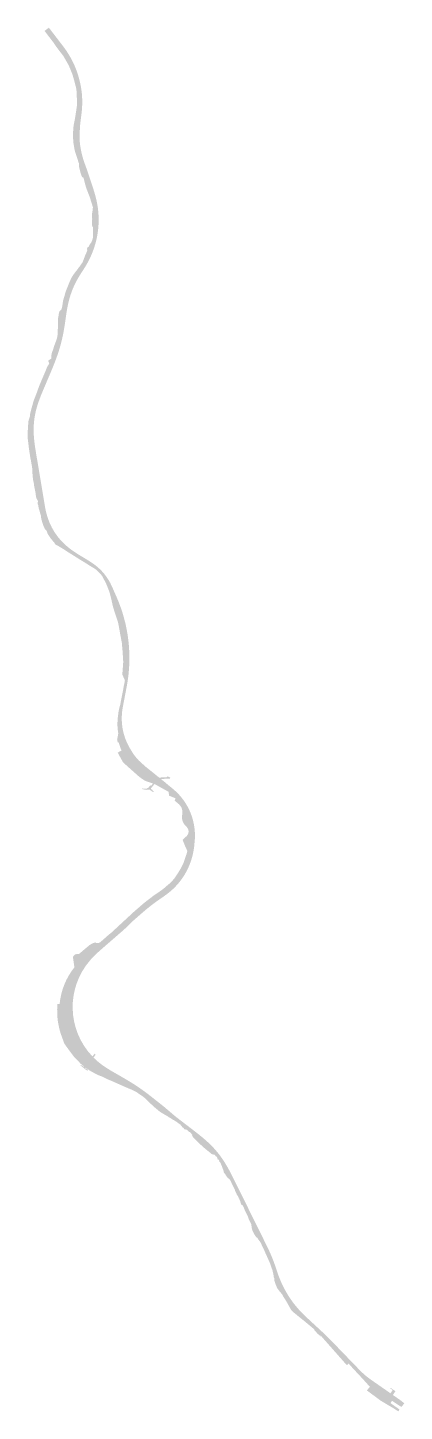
# Model space of a CAD drawing. Header units: metres. Extents: x 286072 to 323604, y 7400965 to 7466400.
# Drawn here: x 310973 to 313310, y 7400965 to 7409548 of the extents above.
import ezdxf

# ---------------------------------------------------------------- set-up
doc = ezdxf.new("R2010")
doc.units = ezdxf.units.M
doc.layers.add('_LIMITE CONCESS', color=30, linetype='CONC_LINE')
doc.styles.get("Standard").update_dxf_attribs({"font": 'arial.ttf'})
doc.linetypes.add('CONC_LINE', pattern='A,3.5,-0.25,["CONC",Standard,S=0.175,R=0,X=-0.05,Y=-0.1],-0.75', length=4.5)

msp = doc.modelspace()

# ---------------------------------------------------------------- hatches: boundary and pattern name
at = {"layer": '_LIMITE CONCESS', "transparency": 33554508}
h = msp.add_hatch(color=256, dxfattribs=at)
h.dxf.hatch_style = 1
edge = h.paths.add_edge_path()
edge.add_line((311372.4461495823, 7406202.250811518), (311369.0935335918, 7406204.109892027))
edge.add_line((311369.0935335918, 7406204.109892027), (311362.7793073108, 7406207.81264114))
edge.add_line((311362.7793073108, 7406207.81264114), (311356.5382890786, 7406211.628995605))
edge.add_line((311356.5382890786, 7406211.628995605), (311350.3470509479, 7406215.522478931))
edge.add_line((311350.3470509479, 7406215.522478931), (311344.1821649719, 7406219.456614631))
edge.add_line((311344.1821649719, 7406219.456614631), (311338.0202032037, 7406223.394926216))
edge.add_line((311338.0202032037, 7406223.394926216), (311331.8377381181, 7406227.300937857))
edge.add_line((311331.8377381181, 7406227.300937857), (311325.618597291, 7406231.14951757))
edge.add_line((311325.618597291, 7406231.14951757), (311319.372328725, 7406234.955748999))
edge.add_line((311319.372328725, 7406234.955748999), (311313.1141774725, 7406238.743623516))
edge.add_line((311313.1141774725, 7406238.743623516), (311306.8593885858, 7406242.537132489))
edge.add_line((311306.8593885858, 7406242.537132489), (311300.6231499553, 7406246.360177456))
edge.add_line((311300.6231499553, 7406246.360177456), (311294.4132276639, 7406250.224995728))
edge.add_line((311294.4132276639, 7406250.224995728), (311288.2226934941, 7406254.120730845))
edge.add_line((311288.2226934941, 7406254.120730845), (311282.0428911952, 7406258.033810545))
edge.add_line((311282.0428911952, 7406258.033810545), (311275.865164516, 7406261.950662565))
edge.add_line((311275.865164516, 7406261.950662565), (311269.6808572058, 7406265.857714642))
edge.add_line((311269.6808572058, 7406265.857714642), (311263.4816373888, 7406269.741892898))
edge.add_line((311263.4816373888, 7406269.741892898), (311257.2674356475, 7406273.602818236))
edge.add_line((311257.2674356475, 7406273.602818236), (311251.0469166751, 7406277.453531013))
edge.add_line((311251.0469166751, 7406277.453531013), (311244.8291639609, 7406281.307715042))
edge.add_line((311244.8291639609, 7406281.307715042), (311238.6232609944, 7406285.179054134))
edge.add_line((311238.6232609944, 7406285.179054134), (311232.438291265, 7406289.081232103))
edge.add_line((311232.438291265, 7406289.081232103), (311226.2830033767, 7406293.027459714))
edge.add_line((311226.2830033767, 7406293.027459714), (311220.1543584333, 7406297.014297212))
edge.add_line((311220.1543584333, 7406297.014297212), (311214.0346816113, 7406301.017630749))
edge.add_line((311214.0346816113, 7406301.017630749), (311207.9053851375, 7406305.012056884))
edge.add_line((311207.9053851375, 7406305.012056884), (311201.7478892775, 7406308.972179198))
edge.add_line((311201.7478892775, 7406308.972179198), (311195.5517454438, 7406312.879702454))
edge.add_line((311195.5517454438, 7406312.879702454), (311189.329937403, 7406316.736795634))
edge.add_line((311189.329937403, 7406316.736795634), (311183.0996445908, 7406320.549291923))
edge.add_line((311183.0996445908, 7406320.549291923), (311176.8740584729, 7406324.321176307))
edge.add_line((311176.8740584729, 7406324.321176307), (311170.6312254728, 7406328.040146007))
edge.add_line((311170.6312254728, 7406328.040146007), (311164.3309100231, 7406331.685425556))
edge.add_line((311164.3309100231, 7406331.685425556), (311157.9327198245, 7406335.236166853))
edge.add_line((311157.9327198245, 7406335.236166853), (311151.3962625781, 7406338.671521797))
edge.add_line((311151.3962625781, 7406338.671521797), (311144.8609473525, 7406342.173886975))
edge.add_line((311144.8609473525, 7406342.173886975), (311141.0149247961, 7406348.179106603))
edge.add_line((311141.0149247961, 7406348.179106603), (311137.7155932165, 7406354.683784614))
edge.add_line((311137.7155932165, 7406354.683784614), (311132.0734018785, 7406359.346903508))
edge.add_line((311132.0734018785, 7406359.346903508), (311128.0404377797, 7406365.455240394))
edge.add_line((311128.0404377797, 7406365.455240394), (311123.0928005787, 7406370.838960252))
edge.add_line((311123.0928005787, 7406370.838960252), (311118.0442090417, 7406376.082357406))
edge.add_line((311118.0442090417, 7406376.082357406), (311114.1797268455, 7406382.340959533))
edge.add_line((311114.1797268455, 7406382.340959533), (311110.4033939934, 7406388.604989106))
edge.add_line((311110.4033939934, 7406388.604989106), (311106.1683021761, 7406394.562038195))
edge.add_line((311106.1683021761, 7406394.562038195), (311102.0077105956, 7406400.57418057))
edge.add_line((311102.0077105956, 7406400.57418057), (311098.2290545141, 7406406.837843228))
edge.add_line((311098.2290545141, 7406406.837843228), (311094.5424907795, 7406413.110475902))
edge.add_line((311094.5424907795, 7406413.110475902), (311093.1707216901, 7406420.298537506))
edge.add_line((311093.1707216901, 7406420.298537506), (311090.3066575074, 7406427.023616288))
edge.add_line((311090.3066575074, 7406427.023616288), (311084.8131591607, 7406431.793836484))
edge.add_line((311084.8131591607, 7406431.793836484), (311080.1749159985, 7406437.332725248))
edge.add_line((311080.1749159985, 7406437.332725248), (311077.0297467187, 7406443.993712907))
edge.add_line((311077.0297467187, 7406443.993712907), (311073.9522127648, 7406450.599802824))
edge.add_line((311073.9522127648, 7406450.599802824), (311071.0790164219, 7406457.323263266))
edge.add_line((311071.0790164219, 7406457.323263266), (311068.4641470088, 7406464.164151719))
edge.add_line((311068.4641470088, 7406464.164151719), (311066.1463879258, 7406471.101339569))
edge.add_line((311066.1463879258, 7406471.101339569), (311064.0890767024, 7406478.119159158))
edge.add_line((311064.0890767024, 7406478.119159158), (311061.8967937693, 7406485.101685241))
edge.add_line((311061.8967937693, 7406485.101685241), (311060.0982254717, 7406492.187243111))
edge.add_line((311060.0982254717, 7406492.187243111), (311057.5061679938, 7406499.01573026))
edge.add_line((311057.5061679938, 7406499.01573026), (311056.5559588504, 7406506.291572081))
edge.add_line((311056.5559588504, 7406506.291572081), (311055.8793000376, 7406513.563563283))
edge.add_line((311055.8793000376, 7406513.563563283), (311054.947139746, 7406520.819149086))
edge.add_line((311054.947139746, 7406520.819149086), (311053.5100956374, 7406527.993119747))
edge.add_line((311053.5100956374, 7406527.993119747), (311050.2971284161, 7406534.580245155))
edge.add_line((311050.2971284161, 7406534.580245155), (311048.6792241528, 7406541.674811113))
edge.add_line((311048.6792241528, 7406541.674811113), (311047.0145898642, 7406548.802764952))
edge.add_line((311047.0145898642, 7406548.802764952), (311044.6989523346, 7406555.753459939))
edge.add_line((311044.6989523346, 7406555.753459939), (311042.4941898924, 7406562.736143781))
edge.add_line((311042.4941898924, 7406562.736143781), (311040.7555445877, 7406569.843369407))
edge.add_line((311040.7555445877, 7406569.843369407), (311039.7699880237, 7406577.148683779))
edge.add_line((311039.7699880237, 7406577.148683779), (311038.7814223592, 7406584.438812821))
edge.add_line((311038.7814223592, 7406584.438812821), (311036.1165779684, 7406591.24593148))
edge.add_line((311036.1165779684, 7406591.24593148), (311034.6200661586, 7406598.199703217))
edge.add_line((311034.6200661586, 7406598.199703217), (311035.9577095295, 7406605.500391809))
edge.add_line((311035.9577095295, 7406605.500391809), (311036.032913761, 7406612.832981234))
edge.add_line((311036.032913761, 7406612.832981234), (311032.636286395, 7406619.165235667))
edge.add_line((311032.636286395, 7406619.165235667), (311028.4174243658, 7406625.220096542))
edge.add_line((311028.4174243658, 7406625.220096542), (311026.0154184507, 7406632.111349419))
edge.add_line((311026.0154184507, 7406632.111349419), (311024.6862825, 7406639.322364694))
edge.add_line((311024.6862825, 7406639.322364694), (311023.63773558, 7406646.559776334))
edge.add_line((311023.63773558, 7406646.559776334), (311022.7211687926, 7406653.81622876))
edge.add_line((311022.7211687926, 7406653.81622876), (311021.7260368896, 7406661.064158366))
edge.add_line((311021.7260368896, 7406661.064158366), (311020.4193546539, 7406668.259198072))
edge.add_line((311020.4193546539, 7406668.259198072), (311018.9267827663, 7406675.422222837))
edge.add_line((311018.9267827663, 7406675.422222837), (311017.5683078017, 7406682.609469175))
edge.add_line((311017.5683078017, 7406682.609469175), (311016.4641524252, 7406689.841669238))
edge.add_line((311016.4641524252, 7406689.841669238), (311014.8751604381, 7406696.985994439))
edge.add_line((311014.8751604381, 7406696.985994439), (311013.3121524132, 7406704.122787296))
edge.add_line((311013.3121524132, 7406704.122787296), (311012.6633060693, 7406711.406261073))
edge.add_line((311012.6633060693, 7406711.406261073), (311011.8371967706, 7406718.677325827))
edge.add_line((311011.8371967706, 7406718.677325827), (311010.3393371831, 7406725.842131987))
edge.add_line((311010.3393371831, 7406725.842131987), (311008.5732822854, 7406732.948865211))
edge.add_line((311008.5732822854, 7406732.948865211), (311007.0985303142, 7406740.102930933))
edge.add_line((311007.0985303142, 7406740.102930933), (311006.1924208892, 7406747.360596305))
edge.add_line((311006.1924208892, 7406747.360596305), (311003.308539269, 7406769.452972377))
edge.add_line((311003.308539269, 7406769.452972377), (311001.7479545166, 7406802.962421776))
edge.add_line((311001.7479545166, 7406802.962421776), (311001.1149812539, 7406813.501810938))
edge.add_line((311001.1149812539, 7406813.501810938), (311000.0797195876, 7406823.988533637))
edge.add_line((311000.0797195876, 7406823.988533637), (310998.2398811138, 7406834.36992341))
edge.add_line((310998.2398811138, 7406834.36992341), (310995.6026910359, 7406844.64170667))
edge.add_line((310995.6026910359, 7406844.64170667), (310994.4580343718, 7406855.06914339))
edge.add_line((310994.4580343718, 7406855.06914339), (310992.9398854924, 7406865.375562097))
edge.add_line((310992.9398854924, 7406865.375562097), (310990.0363608132, 7406875.545979301))
edge.add_line((310990.0363608132, 7406875.545979301), (310988.5210079835, 7406885.97771764))
edge.add_line((310988.5210079835, 7406885.97771764), (310987.0667614859, 7406896.413763969))
edge.add_line((310987.0667614859, 7406896.413763969), (310985.4829178368, 7406906.824332181))
edge.add_line((310985.4829178368, 7406906.824332181), (310983.804905802, 7406917.223289699))
edge.add_line((310983.804905802, 7406917.223289699), (310982.125553306, 7406927.625022435))
edge.add_line((310982.125553306, 7406927.625022435), (310980.5767781305, 7406938.044269403))
edge.add_line((310980.5767781305, 7406938.044269403), (310979.285191766, 7406948.495118335))
edge.add_line((310979.285191766, 7406948.495118335), (310978.1797181221, 7406958.970178364))
edge.add_line((310978.1797181221, 7406958.970178364), (310976.9607357449, 7406969.43712505))
edge.add_line((310976.9607357449, 7406969.43712505), (310975.574976811, 7406979.887199224))
edge.add_line((310975.574976811, 7406979.887199224), (310974.2747593444, 7406990.341086022))
edge.add_line((310974.2747593444, 7406990.341086022), (310973.3293473773, 7407000.821103437))
edge.add_line((310973.3293473773, 7407000.821103437), (310972.8930493766, 7407011.338503601))
edge.add_line((310972.8930493766, 7407011.338503601), (310972.859186231, 7407021.879415424))
edge.add_line((310972.859186231, 7407021.879415424), (310973.0850563447, 7407032.426500212))
edge.add_line((310973.0850563447, 7407032.426500212), (310973.4487118139, 7407042.964976714))
edge.add_line((310973.4487118139, 7407042.964976714), (310973.9174587495, 7407053.491062263))
edge.add_line((310973.9174587495, 7407053.491062263), (310974.4825920505, 7407064.003930287))
edge.add_line((310974.4825920505, 7407064.003930287), (310975.1353261941, 7407074.503028263))
edge.add_line((310975.1353261941, 7407074.503028263), (310975.8643880986, 7407084.996246208))
edge.add_line((310975.8643880986, 7407084.996246208), (310976.6556063329, 7407095.501310864))
edge.add_line((310976.6556063329, 7407095.501310864), (310977.5139342898, 7407106.031541695))
edge.add_line((310977.5139342898, 7407106.031541695), (310979.9513501499, 7407116.211125425))
edge.add_line((310979.9513501499, 7407116.211125425), (310983.6879817302, 7407126.107059524))
edge.add_line((310983.6879817302, 7407126.107059524), (310986.5600942991, 7407136.24255335))
edge.add_line((310986.5600942991, 7407136.24255335), (310986.8481980489, 7407146.593979122))
edge.add_line((310986.8481980489, 7407146.593979122), (310988.9809563708, 7407156.890095121))
edge.add_line((310988.9809563708, 7407156.890095121), (310991.5500597314, 7407167.093557397))
edge.add_line((310991.5500597314, 7407167.093557397), (310994.2244155474, 7407177.264762068))
edge.add_line((310994.2244155474, 7407177.264762068), (310997.0632620992, 7407187.414106257))
edge.add_line((310997.0632620992, 7407187.414106257), (311000.0046180335, 7407197.535269261))
edge.add_line((311000.0046180335, 7407197.535269261), (311002.9350732901, 7407207.650134638))
edge.add_line((311002.9350732901, 7407207.650134638), (311005.6526855267, 7407217.830063574))
edge.add_line((311005.6526855267, 7407217.830063574), (311008.1630163933, 7407228.077566604))
edge.add_line((311008.1630163933, 7407228.077566604), (311011.4306163685, 7407238.068002887))
edge.add_line((311011.4306163685, 7407238.068002887), (311015.5250592818, 7407247.783019564))
edge.add_line((311015.5250592818, 7407247.783019564), (311019.3298546324, 7407257.605949348))
edge.add_line((311019.3298546324, 7407257.605949348), (311023.0971060085, 7407267.441294797))
edge.add_line((311023.0971060085, 7407267.441294797), (311026.9763824941, 7407277.235398106))
edge.add_line((311026.9763824941, 7407277.235398106), (311030.6180181426, 7407287.117153472))
edge.add_line((311030.6180181426, 7407287.117153472), (311034.038144203, 7407297.081027228))
edge.add_line((311034.038144203, 7407297.081027228), (311037.553249125, 7407307.011104308))
edge.add_line((311037.553249125, 7407307.011104308), (311041.283097367, 7407316.862538054))
edge.add_line((311041.283097367, 7407316.862538054), (311045.1498958267, 7407326.661896925))
edge.add_line((311045.1498958267, 7407326.661896925), (311049.085162312, 7407336.432878844))
edge.add_line((311049.085162312, 7407336.432878844), (311053.079670734, 7407346.179449429))
edge.add_line((311053.079670734, 7407346.179449429), (311057.1376433624, 7407355.900337231))
edge.add_line((311057.1376433624, 7407355.900337231), (311061.2656928222, 7407365.591285023))
edge.add_line((311061.2656928222, 7407365.591285023), (311065.4646272164, 7407375.250549495))
edge.add_line((311065.4646272164, 7407375.250549495), (311069.677863282, 7407384.904463227))
edge.add_line((311069.677863282, 7407384.904463227), (311073.8215528358, 7407394.59249124))
edge.add_line((311073.8215528358, 7407394.59249124), (311077.8915129476, 7407404.310649052))
edge.add_line((311077.8915129476, 7407404.310649052), (311081.959100209, 7407414.014129581))
edge.add_line((311081.959100209, 7407414.014129581), (311086.018318048, 7407423.714747514))
edge.add_line((311086.018318048, 7407423.714747514), (311089.9571549904, 7407433.501135402))
edge.add_line((311089.9571549904, 7407433.501135402), (311093.8137580777, 7407443.368817238))
edge.add_line((311093.8137580777, 7407443.368817238), (311098.7241272324, 7407452.627183089))
edge.add_line((311098.7241272324, 7407452.627183089), (311105.2872148759, 7407460.893526092))
edge.add_line((311105.2872148759, 7407460.893526092), (311106.987456349, 7407463.043664488))
edge.add_line((311106.987456349, 7407463.043664488), (311105.176023257, 7407465.456979821))
edge.add_line((311105.176023257, 7407465.456979821), (311104.5749552293, 7407470.407749195))
edge.add_line((311104.5749552293, 7407470.407749195), (311102.3117274437, 7407475.046230843))
edge.add_line((311102.3117274437, 7407475.046230843), (311100.6992997805, 7407482.958659305))
edge.add_line((311100.6992997805, 7407482.958659305), (311109.0764829813, 7407488.087800083))
edge.add_line((311109.0764829813, 7407488.087800083), (311111.62569496, 7407488.933947977))
edge.add_line((311111.62569496, 7407488.933947977), (311112.2643161681, 7407489.694296822))
edge.add_line((311112.2643161681, 7407489.694296822), (311114.3067112545, 7407491.560191427))
edge.add_line((311114.3067112545, 7407491.560191427), (311118.7924999137, 7407494.936877126))
edge.add_line((311118.7924999137, 7407494.936877126), (311118.8830549829, 7407498.179980974))
edge.add_line((311118.8830549829, 7407498.179980974), (311119.4930978315, 7407508.599302028))
edge.add_line((311119.4930978315, 7407508.599302028), (311120.5329746422, 7407519.125186951))
edge.add_line((311120.5329746422, 7407519.125186951), (311122.7971879139, 7407529.396347578))
edge.add_line((311122.7971879139, 7407529.396347578), (311126.1152376701, 7407539.398486534))
edge.add_line((311126.1152376701, 7407539.398486534), (311129.7499875428, 7407549.322316906))
edge.add_line((311129.7499875428, 7407549.322316906), (311133.0738453597, 7407559.329550072))
edge.add_line((311133.0738453597, 7407559.329550072), (311136.2342950615, 7407569.372192581))
edge.add_line((311136.2342950615, 7407569.372192581), (311139.6405326127, 7407579.332815134))
edge.add_line((311139.6405326127, 7407579.332815134), (311143.2929653933, 7407589.214886673))
edge.add_line((311143.2929653933, 7407589.214886673), (311147.0060197122, 7407599.076868893))
edge.add_line((311147.0060197122, 7407599.076868893), (311150.6094978056, 7407608.974319747))
edge.add_line((311150.6094978056, 7407608.974319747), (311154.0036783802, 7407618.949087637))
edge.add_line((311154.0036783802, 7407618.949087637), (311156.196024335, 7407628.890776266))
edge.add_line((311156.196024335, 7407628.890776266), (311158.2787534748, 7407640.406746546))
edge.add_line((311158.2787534748, 7407640.406746546), (311159.100260532, 7407650.02614099))
edge.add_line((311159.100260532, 7407650.02614099), (311159.2157954904, 7407660.559454164))
edge.add_line((311159.2157954904, 7407660.559454164), (311159.6030553395, 7407671.082394013))
edge.add_line((311159.6030553395, 7407671.082394013), (311160.1764515485, 7407681.601544774))
edge.add_line((311160.1764515485, 7407681.601544774), (311160.5776659872, 7407692.132148601))
edge.add_line((311160.5776659872, 7407692.132148601), (311160.7349443024, 7407702.674100751))
edge.add_line((311160.7349443024, 7407702.674100751), (311160.9642337954, 7407713.206537746))
edge.add_line((311160.9642337954, 7407713.206537746), (311161.5010055527, 7407721.959007308))
edge.add_line((311161.5010055527, 7407721.959007308), (311161.49802799, 7407722.669834192))
edge.add_line((311161.49802799, 7407722.669834192), (311161.2505595037, 7407724.592986639))
edge.add_line((311161.2505595037, 7407724.592986639), (311161.1346404903, 7407726.873633676))
edge.add_line((311161.1346404903, 7407726.873633676), (311161.0801041694, 7407729.272749522))
edge.add_line((311161.0801041694, 7407729.272749522), (311161.306895652, 7407731.443447313))
edge.add_line((311161.306895652, 7407731.443447313), (311161.4075309056, 7407733.278647423))
edge.add_line((311161.4075309056, 7407733.278647423), (311161.4661041711, 7407734.719530146))
edge.add_line((311161.4661041711, 7407734.719530146), (311161.1573791528, 7407736.537339415))
edge.add_line((311161.1573791528, 7407736.537339415), (311161.0204253782, 7407738.880143872))
edge.add_line((311161.0204253782, 7407738.880143872), (311160.9255358488, 7407741.029193209))
edge.add_line((311160.9255358488, 7407741.029193209), (311160.8972305473, 7407743.575107031))
edge.add_line((311160.8972305473, 7407743.575107031), (311161.3243073863, 7407746.151738471))
edge.add_line((311161.3243073863, 7407746.151738471), (311161.8252149684, 7407748.274763186))
edge.add_line((311161.8252149684, 7407748.274763186), (311162.2287053997, 7407749.986382046))
edge.add_line((311162.2287053997, 7407749.986382046), (311162.4666317207, 7407751.825396454))
edge.add_line((311162.4666317207, 7407751.825396454), (311162.8478371774, 7407754.056299133))
edge.add_line((311162.8478371774, 7407754.056299133), (311163.3087531509, 7407756.036855189))
edge.add_line((311163.3087531509, 7407756.036855189), (311163.6487735278, 7407757.974639948))
edge.add_line((311163.6487735278, 7407757.974639948), (311164.094245464, 7407760.081260087))
edge.add_line((311164.094245464, 7407760.081260087), (311164.5522677164, 7407762.077953246))
edge.add_line((311164.5522677164, 7407762.077953246), (311164.9002157086, 7407763.660476599))
edge.add_line((311164.9002157086, 7407763.660476599), (311164.970963335, 7407764.795537458))
edge.add_line((311164.970963335, 7407764.795537458), (311164.671974274, 7407766.903156355))
edge.add_line((311164.671974274, 7407766.903156355), (311164.9031028245, 7407770.314848702))
edge.add_line((311164.9031028245, 7407770.314848702), (311166.183294152, 7407773.279470047))
edge.add_line((311166.183294152, 7407773.279470047), (311166.869534297, 7407774.494922891))
edge.add_line((311166.869534297, 7407774.494922891), (311166.9771818235, 7407775.568438293))
edge.add_line((311166.9771818235, 7407775.568438293), (311167.2864286164, 7407777.83535401))
edge.add_line((311167.2864286164, 7407777.83535401), (311167.7464347247, 7407780.116073523))
edge.add_line((311167.7464347247, 7407780.116073523), (311168.2591538108, 7407782.137682968))
edge.add_line((311168.2591538108, 7407782.137682968), (311168.8545017159, 7407784.907392127))
edge.add_line((311168.8545017159, 7407784.907392127), (311170.8276188409, 7407788.068064911))
edge.add_line((311170.8276188409, 7407788.068064911), (311172.9269473015, 7407790.080475528))
edge.add_line((311172.9269473015, 7407790.080475528), (311174.4039998689, 7407791.869191609))
edge.add_line((311174.4039998689, 7407791.869191609), (311180.4592970602, 7407797.954701073))
edge.add_line((311180.4592970602, 7407797.954701073), (311181.7485477459, 7407797.557783271))
edge.add_line((311181.7485477459, 7407797.557783271), (311183.9686485527, 7407804.63449196))
edge.add_line((311183.9686485527, 7407804.63449196), (311186.5510733897, 7407814.851526701))
edge.add_line((311186.5510733897, 7407814.851526701), (311188.3661939545, 7407825.218155887))
edge.add_line((311188.3661939545, 7407825.218155887), (311189.7154968128, 7407835.668137589))
edge.add_line((311189.7154968128, 7407835.668137589), (311191.2454519887, 7407846.10114644))
edge.add_line((311191.2454519887, 7407846.10114644), (311193.2950326302, 7407856.441995948))
edge.add_line((311193.2950326302, 7407856.441995948), (311195.9311312083, 7407866.637987214))
edge.add_line((311195.9311312083, 7407866.637987214), (311199.1096372984, 7407876.677034697))
edge.add_line((311199.1096372984, 7407876.677034697), (311201.2599955571, 7407882.885150886))
edge.add_line((311201.2599955571, 7407882.885150886), (311202.5782950777, 7407887.852414087))
edge.add_line((311202.5782950777, 7407887.852414087), (311203.1029150431, 7407889.839283083))
edge.add_line((311203.1029150431, 7407889.839283083), (311203.5819537186, 7407891.785340691))
edge.add_line((311203.5819537186, 7407891.785340691), (311204.0358535536, 7407893.826877114))
edge.add_line((311204.0358535536, 7407893.826877114), (311204.5524181191, 7407895.983979658))
edge.add_line((311204.5524181191, 7407895.983979658), (311205.0847838087, 7407897.955493942))
edge.add_line((311205.0847838087, 7407897.955493942), (311205.5221548475, 7407900.000144903))
edge.add_line((311205.5221548475, 7407900.000144903), (311206.1264739088, 7407902.318006766))
edge.add_line((311206.1264739088, 7407902.318006766), (311206.92040289, 7407904.66332931))
edge.add_line((311206.92040289, 7407904.66332931), (311207.7125965191, 7407906.513302148))
edge.add_line((311207.7125965191, 7407906.513302148), (311208.2733552181, 7407908.404603078))
edge.add_line((311208.2733552181, 7407908.404603078), (311209.031033225, 7407910.464650001))
edge.add_line((311209.031033225, 7407910.464650001), (311209.6644345773, 7407912.34193626))
edge.add_line((311209.6644345773, 7407912.34193626), (311210.3140984667, 7407914.410856719))
edge.add_line((311210.3140984667, 7407914.410856719), (311211.0949650581, 7407916.539864901))
edge.add_line((311211.0949650581, 7407916.539864901), (311211.8617869336, 7407918.513667774))
edge.add_line((311211.8617869336, 7407918.513667774), (311212.6056469038, 7407920.50418134))
edge.add_line((311212.6056469038, 7407920.50418134), (311213.3952111255, 7407922.481792225))
edge.add_line((311213.3952111255, 7407922.481792225), (311214.1260976195, 7407924.374459987))
edge.add_line((311214.1260976195, 7407924.374459987), (311214.8823522646, 7407926.440986218))
edge.add_line((311214.8823522646, 7407926.440986218), (311215.7595808275, 7407928.469828176))
edge.add_line((311215.7595808275, 7407928.469828176), (311216.546080359, 7407930.363296649))
edge.add_line((311216.546080359, 7407930.363296649), (311217.3217408943, 7407932.263390036))
edge.add_line((311217.3217408943, 7407932.263390036), (311218.0627066285, 7407934.150379476))
edge.add_line((311218.0627066285, 7407934.150379476), (311218.7955632128, 7407936.108492529))
edge.add_line((311218.7955632128, 7407936.108492529), (311219.6355484743, 7407938.274974752))
edge.add_line((311219.6355484743, 7407938.274974752), (311220.5753145757, 7407940.235433865))
edge.add_line((311220.5753145757, 7407940.235433865), (311221.357465132, 7407942.097654007))
edge.add_line((311221.357465132, 7407942.097654007), (311221.5552922682, 7407942.547094532))
edge.add_line((311221.5552922682, 7407942.547094532), (311222.9980620816, 7407946.43798359))
edge.add_line((311222.9980620816, 7407946.43798359), (311226.8858445616, 7407956.226491926))
edge.add_line((311226.8858445616, 7407956.226491926), (311230.9151212067, 7407965.96285233))
edge.add_line((311230.9151212067, 7407965.96285233), (311235.0310593241, 7407975.666235348))
edge.add_line((311235.0310593241, 7407975.666235348), (311239.3495489593, 7407985.275929999))
edge.add_line((311239.3495489593, 7407985.275929999), (311244.0386118133, 7407994.706800033))
edge.add_line((311244.0386118133, 7407994.706800033), (311249.209792194, 7408003.891735114))
edge.add_line((311249.209792194, 7408003.891735114), (311254.8434100138, 7408012.805512607))
edge.add_line((311254.8434100138, 7408012.805512607), (311260.9005335502, 7408021.429573261))
edge.add_line((311260.9005335502, 7408021.429573261), (311267.2904836445, 7408029.802276363))
edge.add_line((311267.2904836445, 7408029.802276363), (311273.8346390916, 7408038.058711242))
edge.add_line((311273.8346390916, 7408038.058711242), (311280.3537359344, 7408046.337041082))
edge.add_line((311280.3537359344, 7408046.337041082), (311286.0355900196, 7408054.619992371))
edge.add_line((311286.0355900196, 7408054.619992371), (311292.3117234287, 7408063.080476583))
edge.add_line((311292.3117234287, 7408063.080476583), (311299.1603157003, 7408071.730629639))
edge.add_line((311299.1603157003, 7408071.730629639), (311305.1332013635, 7408080.404340919))
edge.add_line((311305.1332013635, 7408080.404340919), (311311.0440570257, 7408089.122983001))
edge.add_line((311311.0440570257, 7408089.122983001), (311314.0187875582, 7408093.470851223))
edge.add_line((311314.0187875582, 7408093.470851223), (311321.0928635276, 7408112.022425442))
edge.add_line((311321.0928635276, 7408112.022425442), (311329.270771392, 7408134.409625568))
edge.add_line((311329.270771392, 7408134.409625568), (311330.1109449494, 7408135.962724968))
edge.add_line((311330.1109449494, 7408135.962724968), (311333.2235162463, 7408143.403243646))
edge.add_line((311333.2235162463, 7408143.403243646), (311336.6653463422, 7408150.928773388))
edge.add_line((311336.6653463422, 7408150.928773388), (311340.8701724095, 7408160.457813317))
edge.add_line((311340.8701724095, 7408160.457813317), (311342.2304633415, 7408165.194207971))
edge.add_line((311342.2304633415, 7408165.194207971), (311343.4037336059, 7408167.653848154))
edge.add_line((311343.4037336059, 7408167.653848154), (311340.0208216347, 7408174.065802199))
edge.add_line((311340.0208216347, 7408174.065802199), (311343.7610769075, 7408184.625317331))
edge.add_line((311343.7610769075, 7408184.625317331), (311350.9285053074, 7408188.153389997))
edge.add_line((311350.9285053074, 7408188.153389997), (311356.2472660369, 7408200.399573543))
edge.add_line((311356.2472660369, 7408200.399573543), (311360.7945575137, 7408206.345400737))
edge.add_line((311360.7945575137, 7408206.345400737), (311363.7401621928, 7408211.471696574))
edge.add_line((311363.7401621928, 7408211.471696574), (311366.5383976513, 7408214.278475977))
edge.add_line((311366.5383976513, 7408214.278475977), (311368.4225688009, 7408218.94735409))
edge.add_line((311368.4225688009, 7408218.94735409), (311372.2957608225, 7408225.499891986))
edge.add_line((311372.2957608225, 7408225.499891986), (311376.2881061031, 7408239.714956597))
edge.add_line((311376.2881061031, 7408239.714956597), (311377.5202971125, 7408243.941989993))
edge.add_line((311377.5202971125, 7408243.941989993), (311378.0449198452, 7408247.802673807))
edge.add_line((311378.0449198452, 7408247.802673807), (311378.2356673041, 7408253.219069084))
edge.add_line((311378.2356673041, 7408253.219069084), (311378.2984334485, 7408258.318223515))
edge.add_line((311378.2984334485, 7408258.318223515), (311378.7266948887, 7408267.291103842))
edge.add_line((311378.7266948887, 7408267.291103842), (311379.0745575088, 7408271.700469997))
edge.add_line((311379.0745575088, 7408271.700469997), (311378.7093325914, 7408277.537456905))
edge.add_line((311378.7093325914, 7408277.537456905), (311378.4330733623, 7408281.079204249))
edge.add_line((311378.4330733623, 7408281.079204249), (311378.2799345694, 7408285.871587696))
edge.add_line((311378.2799345694, 7408285.871587696), (311378.4042166877, 7408293.227225012))
edge.add_line((311378.4042166877, 7408293.227225012), (311378.3214223004, 7408296.709371775))
edge.add_line((311378.3214223004, 7408296.709371775), (311378.3977217565, 7408298.455011428))
edge.add_line((311378.3977217565, 7408298.455011428), (311378.7255535449, 7408305.636552998))
edge.add_line((311378.7255535449, 7408305.636552998), (311378.2985710335, 7408310.745740147))
edge.add_line((311378.2985710335, 7408310.745740147), (311375.2136345875, 7408312.085508826))
edge.add_line((311375.2136345875, 7408312.085508826), (311372.3883303439, 7408321.336605912))
edge.add_line((311372.3883303439, 7408321.336605912), (311372.6638289926, 7408338.423817249))
edge.add_line((311372.6638289926, 7408338.423817249), (311372.6180384031, 7408343.898134587))
edge.add_line((311372.6180384031, 7408343.898134587), (311372.3896183551, 7408346.73677322))
edge.add_line((311372.3896183551, 7408346.73677322), (311371.9703423762, 7408354.453135801))
edge.add_line((311371.9703423762, 7408354.453135801), (311373.1583648824, 7408359.324908883))
edge.add_line((311373.1583648824, 7408359.324908883), (311373.1015244702, 7408362.666844184))
edge.add_line((311373.1015244702, 7408362.666844184), (311372.7151727905, 7408366.294071347))
edge.add_line((311372.7151727905, 7408366.294071347), (311372.5247013205, 7408367.688286071))
edge.add_line((311372.5247013205, 7408367.688286071), (311372.5442092228, 7408373.115113944))
edge.add_line((311372.5442092228, 7408373.115113944), (311371.9822982299, 7408389.761009541))
edge.add_line((311371.9822982299, 7408389.761009541), (311371.4904005526, 7408392.023806656))
edge.add_line((311371.4904005526, 7408392.023806656), (311372.9336451169, 7408396.994124546))
edge.add_line((311372.9336451169, 7408396.994124546), (311373.306523933, 7408401.697875498))
edge.add_line((311373.306523933, 7408401.697875498), (311374.8547691215, 7408407.55588564))
edge.add_line((311374.8547691215, 7408407.55588564), (311375.2515556667, 7408412.113897736))
edge.add_line((311375.2515556667, 7408412.113897736), (311375.129249291, 7408426.816635176))
edge.add_line((311375.129249291, 7408426.816635176), (311379.0212416621, 7408429.550305587))
edge.add_line((311379.0212416621, 7408429.550305587), (311378.2563935533, 7408432.131651408))
edge.add_line((311378.2563935533, 7408432.131651408), (311374.8038787215, 7408443.612974517))
edge.add_line((311374.8038787215, 7408443.612974517), (311371.1952821573, 7408455.046242718))
edge.add_line((311371.1952821573, 7408455.046242718), (311367.5493276334, 7408466.469412173))
edge.add_line((311367.5493276334, 7408466.469412173), (311363.9862984057, 7408477.920066816))
edge.add_line((311363.9862984057, 7408477.920066816), (311360.3669002159, 7408489.350704351))
edge.add_line((311360.3669002159, 7408489.350704351), (311356.4757684209, 7408500.688878215))
edge.add_line((311356.4757684209, 7408500.688878215), (311352.2796172182, 7408511.921673094))
edge.add_line((311352.2796172182, 7408511.921673094), (311347.8931212137, 7408523.084558188))
edge.add_line((311347.8931212137, 7408523.084558188), (311343.4613419023, 7408534.227130832))
edge.add_line((311343.4613419023, 7408534.227130832), (311339.1977248715, 7408545.432328724))
edge.add_line((311339.1977248715, 7408545.432328724), (311335.2982136669, 7408556.773005829))
edge.add_line((311335.2982136669, 7408556.773005829), (311331.8320743035, 7408568.253377127))
edge.add_line((311331.8320743035, 7408568.253377127), (311328.7863610814, 7408579.849606629))
edge.add_line((311328.7863610814, 7408579.849606629), (311325.9349502207, 7408591.497001658))
edge.add_line((311325.9349502207, 7408591.497001658), (311323.0367401979, 7408603.131626419))
edge.add_line((311323.0367401979, 7408603.131626419), (311320.0558224033, 7408614.745301748))
edge.add_line((311320.0558224033, 7408614.745301748), (311319.5771850888, 7408616.560731561))
edge.add_line((311319.5771850888, 7408616.560731561), (311311.9280582843, 7408620.359892596))
edge.add_line((311311.9280582843, 7408620.359892596), (311308.9655338529, 7408625.185024745))
edge.add_line((311308.9655338529, 7408625.185024745), (311307.8199141514, 7408627.296861941))
edge.add_line((311307.8199141514, 7408627.296861941), (311306.8853123609, 7408629.507575957))
edge.add_line((311306.8853123609, 7408629.507575957), (311305.41231756, 7408633.689773583))
edge.add_line((311305.41231756, 7408633.689773583), (311305.0128109566, 7408635.423305054))
edge.add_line((311305.0128109566, 7408635.423305054), (311304.2565848239, 7408637.066084106))
edge.add_line((311304.2565848239, 7408637.066084106), (311303.4791503217, 7408639.526183462))
edge.add_line((311303.4791503217, 7408639.526183462), (311303.194664983, 7408640.929098179))
edge.add_line((311303.194664983, 7408640.929098179), (311303.070147588, 7408641.543144886))
edge.add_line((311303.070147588, 7408641.543144886), (311302.5639527075, 7408643.23604315))
edge.add_line((311302.5639527075, 7408643.23604315), (311302.0159073542, 7408645.045392595))
edge.add_line((311302.0159073542, 7408645.045392595), (311301.3521461934, 7408646.951534974))
edge.add_line((311301.3521461934, 7408646.951534974), (311300.764650845, 7408648.94383077))
edge.add_line((311300.764650845, 7408648.94383077), (311300.137724567, 7408650.933168762))
edge.add_line((311300.137724567, 7408650.933168762), (311299.6555096343, 7408652.799299715))
edge.add_line((311299.6555096343, 7408652.799299715), (311299.0658415566, 7408654.481421069))
edge.add_line((311299.0658415566, 7408654.481421069), (311298.3468227847, 7408656.515160261))
edge.add_line((311298.3468227847, 7408656.515160261), (311297.7132499903, 7408658.766286566))
edge.add_line((311297.7132499903, 7408658.766286566), (311297.2870430254, 7408660.805393056))
edge.add_line((311297.2870430254, 7408660.805393056), (311296.7925722867, 7408662.757542846))
edge.add_line((311296.7925722867, 7408662.757542846), (311296.3589339876, 7408664.856292124))
edge.add_line((311296.3589339876, 7408664.856292124), (311295.9667372067, 7408666.810344857))
edge.add_line((311295.9667372067, 7408666.810344857), (311295.5610583858, 7408668.673462812))
edge.add_line((311295.5610583858, 7408668.673462812), (311295.0691474091, 7408670.670775202))
edge.add_line((311295.0691474091, 7408670.670775202), (311294.7104617475, 7408672.483797876))
edge.add_line((311294.7104617475, 7408672.483797876), (311294.1061076352, 7408674.368735231))
edge.add_line((311294.1061076352, 7408674.368735231), (311293.6684027982, 7408676.486539999))
edge.add_line((311293.6684027982, 7408676.486539999), (311293.1863235474, 7408678.352132407))
edge.add_line((311293.1863235474, 7408678.352132407), (311292.682483424, 7408680.429741841))
edge.add_line((311292.682483424, 7408680.429741841), (311292.2473101108, 7408682.517418843))
edge.add_line((311292.2473101108, 7408682.517418843), (311291.8232173351, 7408684.637387749))
edge.add_line((311291.8232173351, 7408684.637387749), (311291.4996411274, 7408686.696925415))
edge.add_line((311291.4996411274, 7408686.696925415), (311291.1381929734, 7408688.620682232))
edge.add_line((311291.1381929734, 7408688.620682232), (311290.5830620414, 7408691.468240434))
edge.add_line((311290.5830620414, 7408691.468240434), (311292.1885562349, 7408702.022023184))
edge.add_line((311292.1885562349, 7408702.022023184), (311290.7733627001, 7408706.043137627))
edge.add_line((311290.7733627001, 7408706.043137627), (311286.922816227, 7408717.398104511))
edge.add_line((311286.922816227, 7408717.398104511), (311283.2278562763, 7408728.805393177))
edge.add_line((311283.2278562763, 7408728.805393177), (311279.5148566534, 7408740.204877223))
edge.add_line((311279.5148566534, 7408740.204877223), (311275.6694371821, 7408751.558347723))
edge.add_line((311275.6694371821, 7408751.558347723), (311271.8207924356, 7408762.915017536))
edge.add_line((311271.8207924356, 7408762.915017536), (311268.1518761915, 7408774.3392198))
edge.add_line((311268.1518761915, 7408774.3392198), (311265.0468826995, 7408785.913461713))
edge.add_line((311265.0468826995, 7408785.913461713), (311262.7226701273, 7408797.670898064))
edge.add_line((311262.7226701273, 7408797.670898064), (311260.654705685, 7408809.494946508))
edge.add_line((311260.654705685, 7408809.494946508), (311258.5345699153, 7408821.305705972))
edge.add_line((311258.5345699153, 7408821.305705972), (311256.8229422703, 7408833.162080392))
edge.add_line((311256.8229422703, 7408833.162080392), (311255.8204214144, 7408845.107635126))
edge.add_line((311255.8204214144, 7408845.107635126), (311255.0142496422, 7408857.079018077))
edge.add_line((311255.0142496422, 7408857.079018077), (311254.3022953722, 7408869.046496182))
edge.add_line((311254.3022953722, 7408869.046496182), (311254.1073571795, 7408881.031620097))
edge.add_line((311254.1073571795, 7408881.031620097), (311254.4200878618, 7408893.023095909))
edge.add_line((311254.4200878618, 7408893.023095909), (311255.0261301576, 7408904.998435915))
edge.add_line((311255.0261301576, 7408904.998435915), (311255.7476744439, 7408916.969022114))
edge.add_line((311255.7476744439, 7408916.969022114), (311256.661089725, 7408928.926520506))
edge.add_line((311256.661089725, 7408928.926520506), (311258.1462938921, 7408940.818321057))
edge.add_line((311258.1462938921, 7408940.818321057), (311260.1853163799, 7408952.638161582))
edge.add_line((311260.1853163799, 7408952.638161582), (311262.4605248167, 7408964.415917117))
edge.add_line((311262.4605248167, 7408964.415917117), (311264.7723986093, 7408976.179857792))
edge.add_line((311264.7723986093, 7408976.179857792), (311267.0217060714, 7408987.956309979))
edge.add_line((311267.0217060714, 7408987.956309979), (311269.0538424013, 7408999.772607518))
edge.add_line((311269.0538424013, 7408999.772607518), (311270.7864241741, 7409011.636482771))
edge.add_line((311270.7864241741, 7409011.636482771), (311272.4860805433, 7409023.506402847))
edge.add_line((311272.4860805433, 7409023.506402847), (311274.3361641312, 7409035.353580024))
edge.add_line((311274.3361641312, 7409035.353580024), (311276.1558850036, 7409047.20311611))
edge.add_line((311276.1558850036, 7409047.20311611), (311277.7600484219, 7409059.085482999))
edge.add_line((311277.7600484219, 7409059.085482999), (311278.9911102401, 7409071.020145549))
edge.add_line((311278.9911102401, 7409071.020145549), (311279.3020498549, 7409082.995832853))
edge.add_line((311279.3020498549, 7409082.995832853), (311278.7688209919, 7409094.982610486))
edge.add_line((311278.7688209919, 7409094.982610486), (311278.1211063005, 7409106.956710935))
edge.add_line((311278.1211063005, 7409106.956710935), (311277.7469129316, 7409118.940449207))
edge.add_line((311277.7469129316, 7409118.940449207), (311277.500555474, 7409130.931375709))
edge.add_line((311277.500555474, 7409130.931375709), (311276.8548289219, 7409142.896728926))
edge.add_line((311276.8548289219, 7409142.896728926), (311275.9843400596, 7409154.865348874))
edge.add_line((311275.9843400596, 7409154.865348874), (311274.8926885879, 7409166.800594488))
edge.add_line((311274.8926885879, 7409166.800594488), (311272.4733411935, 7409178.521709089))
edge.add_line((311272.4733411935, 7409178.521709089), (311269.2798162671, 7409190.111621642))
edge.add_line((311269.2798162671, 7409190.111621642), (311266.1678770133, 7409201.702445747))
edge.add_line((311266.1678770133, 7409201.702445747), (311263.1839155418, 7409213.306804367))
edge.add_line((311263.1839155418, 7409213.306804367), (311260.1532314965, 7409224.902751657))
edge.add_line((311260.1532314965, 7409224.902751657), (311256.9809506754, 7409236.46803539))
edge.add_line((311256.9809506754, 7409236.46803539), (311253.5970028162, 7409247.977127241))
edge.add_line((311253.5970028162, 7409247.977127241), (311249.8690359491, 7409259.372111595))
edge.add_line((311249.8690359491, 7409259.372111595), (311245.6709882604, 7409270.59423131))
edge.add_line((311245.6709882604, 7409270.59423131), (311241.1451200707, 7409281.698351385))
edge.add_line((311241.1451200707, 7409281.698351385), (311236.5355561643, 7409292.782388904))
edge.add_line((311236.5355561643, 7409292.782388904), (311231.8879854406, 7409303.850588498))
edge.add_line((311231.8879854406, 7409303.850588498), (311226.8870022634, 7409314.73675842))
edge.add_line((311226.8870022634, 7409314.73675842), (311221.2578078462, 7409325.298763512))
edge.add_line((311221.2578078462, 7409325.298763512), (311215.2065621236, 7409335.651313478))
edge.add_line((311215.2065621236, 7409335.651313478), (311209.120766908, 7409346.005959456))
edge.add_line((311209.120766908, 7409346.005959456), (311203.25254375, 7409356.492261526))
edge.add_line((311203.25254375, 7409356.492261526), (311197.2600117421, 7409366.88013531))
edge.add_line((311197.2600117421, 7409366.88013531), (311190.6452053781, 7409376.845372126))
edge.add_line((311190.6452053781, 7409376.845372126), (311183.3184820485, 7409386.33519582))
edge.add_line((311183.3184820485, 7409386.33519582), (311175.8360937932, 7409395.726160547))
edge.add_line((311175.8360937932, 7409395.726160547), (311168.5781598757, 7409405.274398222))
edge.add_line((311168.5781598757, 7409405.274398222), (311161.4709940188, 7409414.927890173))
edge.add_line((311161.4709940188, 7409414.927890173), (311154.389601536, 7409424.599789748))
edge.add_line((311154.389601536, 7409424.599789748), (311147.2616223224, 7409434.239765427))
edge.add_line((311147.2616223224, 7409434.239765427), (311133.2555139843, 7409455.203356833))
edge.add_line((311133.2555139843, 7409455.203356833), (311119.3032465103, 7409473.228524256))
edge.add_line((311119.3032465103, 7409473.228524256), (311105.4510400578, 7409491.330980733))
edge.add_line((311105.4510400578, 7409491.330980733), (311077.8488028052, 7409527.51726624))
edge.add_line((311077.8488028052, 7409527.51726624), (311104.3330147717, 7409547.746778578))
edge.add_line((311104.3330147717, 7409547.746778578), (311175.5607548311, 7409454.979769185))
edge.add_arc((302445.169156773, 7402751.669320223), 11007.00269967307, 37.472300981629076, 37.517532133119175, ccw=False)
edge.add_arc((308992.7525081194, 7407770.779503706), 2757.013925330913, 37.38183889971077, 37.47230101107658, ccw=False)
edge.add_arc((309356.923612361, 7408049.026473464), 2298.710565814173, 37.20092111080169, 37.38183891157507, ccw=False)
edge.add_arc((310013.9628443354, 7408547.76304572), 1473.82346998925, 36.974783661240394, 37.20092104454278, ccw=False)
edge.add_arc((310181.2708576804, 7408673.723269685), 1264.400574032645, 36.658258639813425, 36.97478363835512, ccw=False)
edge.add_arc((310417.3872299345, 7408849.451547963), 970.0685013107123, 36.29658537017178, 36.658258647731714, ccw=False)
edge.add_arc((310496.3634453592, 7408907.458099715), 872.0786924065699, 35.84480004602682, 36.29658536208808, ccw=False)
edge.add_arc((310617.4624312853, 7408994.94146563), 722.6855744121189, 35.34809449323342, 35.84480005411251, ccw=False)
edge.add_arc((310662.9505021651, 7409027.206174215), 666.9166223649005, 34.76199970211252, 35.34809448676981, ccw=False)
edge.add_arc((310736.6070092344, 7409078.326364969), 577.2586336726818, 34.131511789307524, 34.761999685526916, ccw=False)
edge.add_arc((310753.3761310451, 7409089.693369498), 557.0000000006552, 14.091127718848782, 34.13151178431991, ccw=False)
edge.add_arc((310767.5870191312, 7409086.685044038), 543.9865296875557, -3.38993089242382, 14.762874341793804, ccw=False)
edge.add_arc((310734.2465367817, 7409092.130991326), 577.6010910830302, 355.5987416760916, 356.2663561069812, ccw=False)
edge.add_arc((310644.9751117217, 7409099.002025262), 667.1365502016297, 354.97805161789586, 355.5987416797097, ccw=False)
edge.add_arc((310589.4686234093, 7409103.879640155), 722.8569358053302, 354.4519263758473, 354.9780516189618, ccw=False)
edge.add_arc((310440.8492801549, 7409118.315919677), 872.175773718775, 353.97335158038, 354.45192637275903, ccw=False)
edge.add_arc((310343.4283801502, 7409128.60108239), 970.1380946884374, 353.59020043726827, 353.9733515795802, ccw=False)
edge.add_arc((310050.9740304715, 7409161.455743887), 1264.432123557526, 353.2548707975208, 353.5902004354266, ccw=False)
edge.add_arc((309843.0132650348, 7409186.05159603), 1473.842333202769, 353.01529237646383, 353.2548707952322, ccw=False)
edge.add_arc((309024.261921312, 7409286.359806636), 2298.715353711445, 352.823620243414, 353.0152923698795, ccw=False)
edge.add_arc((308569.5502445613, 7409343.612813033), 2757.017236442506, 352.72778044614626, 352.8236202441134, ccw=False)
edge.add_arc((300385.9268908518, 7410387.926365117), 11007.00402373168, 352.6798604028994, 352.7277804421036, ccw=False)
edge.add_arc((322176.8743530376, 7407588.656001135), 10963.00521318966, 172.6798604089699, 172.7139836586394)
edge.add_arc((314015.8121052957, 7408632.087768421), 2735.509429872694, 172.7139836752315, 172.7822300762493)
edge.add_arc((313562.365922154, 7408689.514226766), 2278.441339623619, 172.7822300866267, 172.9187202231323)
edge.add_arc((312745.9553244478, 7408790.932669536), 1455.755515884815, 172.9187202269174, 173.0893286598036)
edge.add_arc((312538.5780205349, 7408816.067271317), 1246.860579649162, 173.089328661196, 173.3281515202181)
edge.add_arc((312246.9038623793, 7408850.185830668), 953.1976936252449, 173.3281515249648, 173.6010620497942)
edge.add_arc((312149.6942528774, 7408861.087810881), 855.3786701580184, 173.6010620510622, 173.942068598587)
edge.add_arc((312001.2812808197, 7408876.83837603), 706.1322612312389, 173.9420685929393, 174.3170647464391)
edge.add_arc((311945.7680354067, 7408882.362636461), 650.3448265385505, 174.3170647443504, 174.7598456749386)
edge.add_arc((311856.2999376559, 7408890.568096206), 560.5012397626019, 174.7598456908664, 175.2363889137894)
edge.add_arc((311838.8591506279, 7408892.021485697), 543.0000000016269, 175.236388908907, 175.6301063512269)
edge.add_line((311297.4376912794, 7408933.395431107), (311295.0663128213, 7408882.411365792))
edge.add_arc((311594.7423313929, 7408868.472790074), 299.999999999919, 177.3369694245867, 185.5099807678016)
edge.add_arc((311838.8591506404, 7408892.021485719), 545.2500000123309, 185.5099807678445, 200.1528185650494)
edge.add_line((311326.990965362, 7408704.169087775), (311334.7075672348, 7408683.142563552))
edge.add_arc((310395.9305195222, 7408338.617303682), 999.999999999888, 18.44168366741809, 20.152818565506607, ccw=False)
edge.add_line((311344.5766399593, 7408654.956580693), (311375.8534643953, 7408561.162858809))
edge.add_arc((310427.2073439506, 7408244.823581821), 1000.000000000051, 15.581823855612527, 18.44168366606499, ccw=False)
edge.add_arc((310862.1287206984, 7408356.205902247), 551.2265619082332, -30.26575208627071, 16.573203165526195, ccw=False)
edge.add_arc((310845.937593225, 7408365.710499065), 570.0012173628825, 329.25282168646527, 329.7293649285372, ccw=False)
edge.add_arc((310768.7231830003, 7408411.643097147), 659.8447965043108, 328.8100407544574, 329.2528217049737, ccw=False)
edge.add_arc((310720.9995323255, 7408440.53413768), 715.6322418374266, 328.4350445992731, 328.8100407622398, ccw=False)
edge.add_arc((310593.834536391, 7408518.659387648), 864.878651755977, 328.0940380676274, 328.43504462285887, ccw=False)
edge.add_arc((310510.7942482522, 7408570.359404157), 962.6977764770351, 327.8211275602691, 328.0940380626415, ccw=False)
edge.add_arc((310262.2410288642, 7408726.753751481), 1256.360669507553, 327.58230468074623, 327.8211275220285, ccw=False)
edge.add_arc((310085.8997659419, 7408838.739730519), 1465.25562040438, 327.4116962533245, 327.58230467346533, ccw=False)
edge.add_arc((309392.7355919648, 7409281.837366506), 2287.941518607829, 327.2752061032534, 327.41169622944483, ccw=False)
edge.add_arc((309008.2173644718, 7409528.928719763), 2745.00650756274, 327.2069596426117, 327.2752061164482, ccw=False)
edge.add_arc((302091.9293784634, 7413984.983216802), 10972.48857597139, 327.1728364026392, 327.2069597040329, ccw=False)
edge.add_arc((320553.5213065626, 7402074.907655653), 10997.4972317605, 147.172836419404, 147.2068666312187)
edge.add_arc((313618.3197986756, 7406543.163777917), 2747.507369394045, 147.2068665926904, 147.274926916061)
edge.add_arc((313232.7504335689, 7406790.933247607), 2289.191489874801, 147.2749269205951, 147.4110448131105)
edge.add_arc((312537.6954573372, 7407235.250689921), 1464.255486582044, 147.4110448403694, 147.5811879979079)
edge.add_arc((312360.8736544636, 7407347.546673042), 1254.788692563164, 147.581187999509, 147.8193597552218)
edge.add_arc((312111.6447201243, 7407504.376926051), 960.3217335155928, 147.8193597427097, 148.0915263981315)
edge.add_arc((312028.3792390182, 7407556.22221026), 862.2346607761284, 148.0915263939747, 148.4316041206245)
edge.add_arc((311900.8695735082, 7407634.569759879), 712.57820976318, 148.4316041626327, 148.8055795182528)
edge.add_arc((311853.0165856564, 7407663.544190956), 656.6369360684881, 148.8055795383631, 149.2471573258699)
edge.add_arc((311775.5929013569, 7407709.611644033), 566.5445550170459, 149.2471573470611, 149.7224072948391)
edge.add_arc((311759.1461609214, 7407719.213716978), 547.5000000002186, 149.7224073105989, 165.5980333289565)
edge.add_arc((311776.0580161142, 7407714.870871825), 564.9605598448313, 165.5980333294325, 166.7781319725136)
edge.add_arc((311864.3135481439, 7407694.135182951), 655.6193030908579, 166.7781319676766, 167.8739357115104)
edge.add_arc((311919.2269825814, 7407682.33663147), 711.7859399739461, 167.8739357104993, 168.8011558749934)
edge.add_arc((312066.3702535552, 7407653.204563932), 861.7853384792642, 168.8011558666361, 169.6440820086604)
edge.add_arc((312162.9852039876, 7407635.549228633), 960.0002024844831, 169.6440820082057, 170.3184237975776)
edge.add_arc((312453.4310425654, 7407585.998530352), 1254.64245479605, 170.3184237969904, 170.9084722208659)
edge.add_arc((312660.3231645722, 7407552.891158375), 1464.166792827961, 170.9084722198866, 171.329935752559)
edge.add_arc((313475.8950936436, 7407428.527176624), 2289.166169461756, 171.3299357454076, 171.6671063487846)
edge.add_arc((313929.3900912931, 7407362.103495345), 2747.499910667658, 171.6671063476026, 171.8356917234148)
edge.add_arc((322095.7745959634, 7406190.50183482), 10997.49908212603, 171.8356917237376, 171.9199843911653)
edge.add_arc((291403.5197503651, 7410547.735007156), 20002.50073118447, 351.89448585668885, 351.91998439117003, ccw=False)
edge.add_arc((306253.6712613287, 7408432.787324115), 5002.500611165347, 351.8434887833059, 351.89448584908894, ccw=False)
edge.add_arc((307078.5755179549, 7408314.555857512), 4169.166517121958, 351.7414946424039, 351.8434887845032, ccw=False)
edge.add_arc((308563.0204291347, 7408099.096590833), 2669.166720480185, 351.6140019575675, 351.74149463930377, ccw=False)
edge.add_arc((308939.8997333398, 7408043.538003883), 2288.214273943866, 351.43551222030277, 351.6140019581771, ccw=False)
edge.add_arc((309469.6401039687, 7407963.758119646), 1752.500086897295, 351.23152392168083, 351.4355122125314, ccw=False)
edge.add_arc((309646.1246180307, 7407936.536293136), 1573.928500293383, 350.9765385788416, 351.2315239211258, ccw=False)
edge.add_arc((309915.4765665711, 7407893.762067435), 1301.201335223998, 350.69605466297116, 350.9765385774632, ccw=False)
edge.add_arc((310016.2533273255, 7407877.252114339), 1199.081141043804, 350.3645737300899, 350.69605466620794, ccw=False)
edge.add_arc((310178.7630262077, 7407849.662290332), 1034.246070080353, 350.0075941942162, 350.3645737285331, ccw=False)
edge.add_arc((310210.0275325503, 7407844.153786978), 1002.499999992093, 341.52501984620056, 350.00759419421496, ccw=False)
edge.add_line((311160.8608128231, 7407526.471047267), (311159.2078205742, 7407521.564947789))
edge.add_line((311159.2078205742, 7407521.564947789), (311157.5317354121, 7407516.670517351))
edge.add_line((311157.5317354121, 7407516.670517351), (311155.8323532994, 7407511.784550311))
edge.add_line((311155.8323532994, 7407511.784550311), (311154.1105002637, 7407506.906883093))
edge.add_line((311154.1105002637, 7407506.906883093), (311152.3670026459, 7407502.03733959))
edge.add_line((311152.3670026459, 7407502.03733959), (311150.6026866772, 7407497.175731535))
edge.add_line((311150.6026866772, 7407497.175731535), (311148.8183782236, 7407492.321859223))
edge.add_line((311148.8183782236, 7407492.321859223), (311147.0149023609, 7407487.47551167))
edge.add_line((311147.0149023609, 7407487.47551167), (311145.1930831994, 7407482.636467359))
edge.add_line((311145.1930831994, 7407482.636467359), (311143.3537436548, 7407477.804494734))
edge.add_line((311143.3537436548, 7407477.804494734), (311141.4977053004, 7407472.979352825))
edge.add_line((311141.4977053004, 7407472.979352825), (311139.625788029, 7407468.160791277))
edge.add_line((311139.625788029, 7407468.160791277), (311137.7388099941, 7407463.348551042))
edge.add_line((311137.7388099941, 7407463.348551042), (311135.8375878563, 7407458.542365749))
edge.add_line((311135.8375878563, 7407458.542365749), (311133.9229358909, 7407453.741960105))
edge.add_line((311133.9229358909, 7407453.741960105), (311131.9956670334, 7407448.947053134))
edge.add_line((311131.9956670334, 7407448.947053134), (311130.0565917662, 7407444.157355911))
edge.add_line((311130.0565917662, 7407444.157355911), (311128.1065189985, 7407439.372574215))
edge.add_line((311128.1065189985, 7407439.372574215), (311126.1462554158, 7407434.592407326))
edge.add_line((311126.1462554158, 7407434.592407326), (311124.1766059597, 7407429.816549552))
edge.add_line((311124.1766059597, 7407429.816549552), (311122.1983740295, 7407425.044691006))
edge.add_line((311122.1983740295, 7407425.044691006), (311120.212360689, 7407420.276515941))
edge.add_line((311120.212360689, 7407420.276515941), (311118.2193658098, 7407415.511705724))
edge.add_line((311118.2193658098, 7407415.511705724), (311116.2201875794, 7407410.749937803))
edge.add_line((311116.2201875794, 7407410.749937803), (311114.2161086093, 7407405.992036726))
edge.add_line((311114.2161086093, 7407405.992036726), (311112.2068724725, 7407401.235181478))
edge.add_line((311112.2068724725, 7407401.235181478), (311110.1938391129, 7407396.480383895))
edge.add_line((311110.1938391129, 7407396.480383895), (311108.177801904, 7407391.72731119))
edge.add_line((311108.177801904, 7407391.72731119), (311106.1595534236, 7407386.97562919))
edge.add_line((311106.1595534236, 7407386.97562919), (311104.1398855399, 7407382.225002571))
edge.add_line((311104.1398855399, 7407382.225002571), (311102.1196167679, 7407377.475159174))
edge.add_line((311102.1196167679, 7407377.475159174), (311079.152235908, 7407323.480829657))
edge.add_line((311079.152235908, 7407323.480829657), (311077.1322348053, 7407318.731249382))
edge.add_line((311077.1322348053, 7407318.731249382), (311075.1141412536, 7407313.981762766))
edge.add_line((311075.1141412536, 7407313.981762766), (311073.0995368505, 7407309.231699433))
edge.add_line((311073.0995368505, 7407309.231699433), (311071.0906501708, 7407304.481926569))
edge.add_line((311071.0906501708, 7407304.481926569), (311069.0879302166, 7407299.729099273))
edge.add_line((311069.0879302166, 7407299.729099273), (311067.0934477424, 7407294.973711666))
edge.add_line((311067.0934477424, 7407294.973711666), (311065.1087900374, 7407290.215117526))
edge.add_line((311065.1087900374, 7407290.215117526), (311063.1355468499, 7407285.452679664))
edge.add_line((311063.1355468499, 7407285.452679664), (311061.1753113465, 7407280.685772827))
edge.add_line((311061.1753113465, 7407280.685772827), (311059.2296801504, 7407275.913784645))
edge.add_line((311059.2296801504, 7407275.913784645), (311057.3002538468, 7407271.136117936))
edge.add_line((311057.3002538468, 7407271.136117936), (311055.3886368244, 7407266.352191668))
edge.add_line((311055.3886368244, 7407266.352191668), (311053.4964375712, 7407261.561443353))
edge.add_line((311053.4964375712, 7407261.561443353), (311051.6252685085, 7407256.763330638))
edge.add_line((311051.6252685085, 7407256.763330638), (311049.7767456797, 7407251.957332898))
edge.add_line((311049.7767456797, 7407251.957332898), (311047.952488388, 7407247.142953099))
edge.add_line((311047.952488388, 7407247.142953099), (311046.154118766, 7407242.319719923))
edge.add_line((311046.154118766, 7407242.319719923), (311044.3832609011, 7407237.4871892))
edge.add_line((311044.3832609011, 7407237.4871892), (311042.6415399995, 7407232.644945901))
edge.add_line((311042.6415399995, 7407232.644945901), (311040.9305813804, 7407227.79260623))
edge.add_line((311040.9305813804, 7407227.79260623), (311039.2520090408, 7407222.929819051))
edge.add_line((311039.2520090408, 7407222.929819051), (311037.6074442684, 7407218.056268))
edge.add_line((311037.6074442684, 7407218.056268), (311035.9985038982, 7407213.171673168))
edge.add_line((311035.9985038982, 7407213.171673168), (311034.4267984178, 7407208.275792937))
edge.add_line((311034.4267984178, 7407208.275792937), (311032.8939297378, 7407203.368425374))
edge.add_line((311032.8939297378, 7407203.368425374), (311031.4014889514, 7407198.449410218))
edge.add_line((311031.4014889514, 7407198.449410218), (311029.951053684, 7407193.518630153))
edge.add_line((311029.951053684, 7407193.518630153), (311028.5441853122, 7407188.576012223))
edge.add_line((311028.5441853122, 7407188.576012223), (311027.182425982, 7407183.621529123))
edge.add_line((311027.182425982, 7407183.621529123), (311025.8672954264, 7407178.655200311))
edge.add_line((311025.8672954264, 7407178.655200311), (311024.6018320399, 7407173.683161059))
edge.add_arc((311507.326703829, 7407053.338040089), 497.4999999850558, 166.0013082418254, 180.471238471387)
edge.add_line((311009.8435304624, 7407049.246316434), (311009.9108713972, 7407044.116205592))
edge.add_line((311009.9108713972, 7407044.116205592), (311010.0278373677, 7407038.980029071))
edge.add_line((311010.0278373677, 7407038.980029071), (311010.1929093803, 7407033.844462661))
edge.add_line((311010.1929093803, 7407033.844462661), (311010.4046144156, 7407028.7098807))
edge.add_line((311010.4046144156, 7407028.7098807), (311010.6614467193, 7407023.576617458))
edge.add_line((311010.6614467193, 7407023.576617458), (311010.9618711685, 7407018.444967157))
edge.add_line((311010.9618711685, 7407018.444967157), (311011.3043264605, 7407013.315184808))
edge.add_line((311011.3043264605, 7407013.315184808), (311011.6872281603, 7407008.187486686))
edge.add_line((311011.6872281603, 7407008.187486686), (311012.1089715543, 7407003.062051302))
edge.add_line((311012.1089715543, 7407003.062051302), (311012.5679343261, 7406997.93902031))
edge.add_line((311012.5679343261, 7406997.93902031), (311013.0624790109, 7406992.818499884))
edge.add_line((311013.0624790109, 7406992.818499884), (311013.5909553146, 7406987.700561508))
edge.add_line((311013.5909553146, 7406987.700561508), (311014.1517021299, 7406982.585243924))
edge.add_line((311014.1517021299, 7406982.585243924), (311014.7430494858, 7406977.472553859))
edge.add_line((311014.7430494858, 7406977.472553859), (311015.3633201622, 7406972.36246815))
edge.add_line((311015.3633201622, 7406972.36246815), (311016.0108312295, 7406967.254934841))
edge.add_line((311016.0108312295, 7406967.254934841), (311016.6838953267, 7406962.149874991))
edge.add_line((311016.6838953267, 7406962.149874991), (311017.3808217952, 7406957.047184251))
edge.add_line((311017.3808217952, 7406957.047184251), (311018.0999176406, 7406951.946734475))
edge.add_line((311018.0999176406, 7406951.946734475), (311018.8394883313, 7406946.848375378))
edge.add_line((311018.8394883313, 7406946.848375378), (311019.5978384314, 7406941.751936307))
edge.add_line((311019.5978384314, 7406941.751936307), (311020.3732721162, 7406936.657227873))
edge.add_line((311020.3732721162, 7406936.657227873), (311021.1640935432, 7406931.564043673))
edge.add_line((311021.1640935432, 7406931.564043673), (311021.9686071292, 7406926.472161878))
edge.add_line((311021.9686071292, 7406926.472161878), (311022.7851176886, 7406921.381347021))
edge.add_line((311022.7851176886, 7406921.381347021), (311023.6119304562, 7406916.291351891))
edge.add_line((311023.6119304562, 7406916.291351891), (311024.4473511453, 7406911.201918719))
edge.add_line((311024.4473511453, 7406911.201918719), (311025.2898909083, 7406906.111549599))
edge.add_line((311025.2898909083, 7406906.111549599), (311026.1373778398, 7406901.022845557))
edge.add_line((311026.1373778398, 7406901.022845557), (311026.9883903824, 7406895.933885816))
edge.add_line((311026.9883903824, 7406895.933885816), (311027.8412577636, 7406890.844251834))
edge.add_line((311027.8412577636, 7406890.844251834), (311030.2450258264, 7406876.504231361))
edge.add_line((311030.2450258264, 7406876.504231361), (311077.2771603494, 7406595.927339437))
edge.add_line((311077.2771603494, 7406595.927339437), (311081.1321460739, 7406572.929873481))
edge.add_arc((311485.4905378476, 7406640.711072952), 409.9999999993134, 189.5158243427288, 194.4476844679137)
edge.add_arc((311468.0677648502, 7406629.488321451), 390.3826432296332, 193.4905742824933, 232.0840514175618)
edge.add_arc((311485.4905378471, 7406640.711072952), 410.0000000005486, 231.1269412325667, 236.8855253604778)
edge.add_line((311261.5019714558, 7406297.302974436), (311291.7654845439, 7406277.56354214))
edge.add_line((311291.7654845439, 7406277.56354214), (311351.222859533, 7406241.767146428))
edge.add_line((311351.222859533, 7406241.767146428), (311371.4323007298, 7406228.585501089))
edge.add_arc((311188.0075174001, 7405947.367771631), 335.7500000012959, 23.80264992083403, 56.885525360924476, ccw=False)
edge.add_line((311495.1989591467, 7406082.872312583), (311524.1004084779, 7406017.35216229))
edge.add_arc((310663.3696599399, 7405637.677115677), 940.7499999998297, -10.748145054660426, 23.8026499209372, ccw=False)
edge.add_line((311587.6155520207, 7405462.234551081), (311562.5796930286, 7405330.343556073))
edge.add_arc((311920.1539216884, 7405263.199070194), 363.8237361493831, 169.3649717939911, 209.4712107492335)
edge.add_line((311603.407880885, 7405084.202822687), (311619.7906800472, 7405057.156492163))
edge.add_arc((311876.3875173704, 7405212.585135199), 300.0000000002792, 211.2045863370982, 228.5747108011559)
edge.add_line((311677.8946519427, 7404987.639403134), (311705.9408849482, 7404962.891313436))
edge.add_line((311705.9408849482, 7404962.891313436), (311788.9938768254, 7404896.014097632))
edge.add_line((311788.9938768254, 7404896.014097632), (311831.7165534515, 7404898.953296009))
edge.add_line((311831.7165534515, 7404898.953296009), (311831.7165535145, 7404898.953295948))
edge.add_line((311831.7165535145, 7404898.953295948), (311837.7249529913, 7404898.688601074))
edge.add_line((311837.7249529913, 7404898.688601074), (311841.1487480767, 7404904.472218265))
edge.add_line((311841.1487480767, 7404904.472218265), (311857.7173281599, 7404895.883524581))
edge.add_line((311857.7173281599, 7404895.883524581), (311852.6951777623, 7404887.674816748))
edge.add_line((311852.6951777623, 7404887.674816748), (311848.217510388, 7404890.325513558))
edge.add_line((311848.217510388, 7404890.325513558), (311840.5568922911, 7404889.856559155))
edge.add_line((311840.5568922911, 7404889.856559155), (311799.9608507191, 7404887.165778163))
edge.add_line((311799.9608507191, 7404887.165778163), (311822.823522779, 7404868.719830514))
edge.add_line((311822.823522779, 7404868.719830514), (311823.771421499, 7404867.944260954))
edge.add_line((311823.771421499, 7404867.944260954), (311825.0319642328, 7404866.909603218))
edge.add_line((311825.0319642328, 7404866.909603218), (311826.2911508825, 7404865.872471122))
edge.add_line((311826.2911508825, 7404865.872471122), (311827.5488294778, 7404864.832688063))
edge.add_line((311827.5488294778, 7404864.832688063), (311828.8048470212, 7404863.790078009))
edge.add_line((311828.8048470212, 7404863.790078009), (311830.0590483929, 7404862.744466412))
edge.add_line((311830.0590483929, 7404862.744466412), (311831.3112792087, 7404861.695677848))
edge.add_line((311831.3112792087, 7404861.695677848), (311832.5613813056, 7404860.643539775))
edge.add_line((311832.5613813056, 7404860.643539775), (311833.8091970427, 7404859.587878964))
edge.add_line((311833.8091970427, 7404859.587878964), (311835.0545659073, 7404858.528524347))
edge.add_line((311835.0545659073, 7404858.528524347), (311836.2973271452, 7404857.46530481))
edge.add_line((311836.2973271452, 7404857.46530481), (311837.5373172004, 7404856.398051388))
edge.add_line((311837.5373172004, 7404856.398051388), (311838.225112381, 7404855.802328124))
edge.add_line((311838.225112381, 7404855.802328124), (311877.6887960603, 7404823.188594426))
edge.add_arc((311636.1308388121, 7404536.896609616), 374.5842325521, -7.039144615464693, 49.84410616636012, ccw=False)
edge.add_arc((311575.0164190747, 7404517.725763668), 433.6999999976457, 331.2614655213588, 356.46601886227336, ccw=False)
edge.add_arc((311588.1687640568, 7404510.513563842), 418.6999998353598, 310.2981409582879, 331.2614655214613, ccw=False)
edge.add_line((311858.9692834053, 7404191.175547654), (311856.9789415088, 7404189.498198248))
edge.add_line((311856.9789415088, 7404189.498198248), (311854.9748420274, 7404187.829818125))
edge.add_line((311854.9748420274, 7404187.829818125), (311852.9616261066, 7404186.173619715))
edge.add_line((311852.9616261066, 7404186.173619715), (311850.9396983468, 7404184.529246372))
edge.add_line((311850.9396983468, 7404184.529246372), (311848.9094561915, 7404182.896335565))
edge.add_line((311848.9094561915, 7404182.896335565), (311846.8712903109, 7404181.274519333))
edge.add_line((311846.8712903109, 7404181.274519333), (311844.8255852493, 7404179.663424904))
edge.add_line((311844.8255852493, 7404179.663424904), (311842.7727185541, 7404178.06267412))
edge.add_line((311842.7727185541, 7404178.06267412), (311840.7130624812, 7404176.471884876))
edge.add_line((311840.7130624812, 7404176.471884876), (311838.6469829147, 7404174.890670356))
edge.add_line((311838.6469829147, 7404174.890670356), (311836.5748399335, 7404173.318639568))
edge.add_line((311836.5748399335, 7404173.318639568), (311834.4969887873, 7404171.755398153))
edge.add_line((311834.4969887873, 7404171.755398153), (311832.414068874, 7404170.200764131))
edge.add_line((311832.414068874, 7404170.200764131), (311830.3258295131, 7404168.653890011))
edge.add_line((311830.3258295131, 7404168.653890011), (311828.2329159613, 7404167.11460077))
edge.add_line((311828.2329159613, 7404167.11460077), (311826.1356632017, 7404165.582488459))
edge.add_line((311826.1356632017, 7404165.582488459), (311824.0344026561, 7404164.057142961))
edge.add_line((311824.0344026561, 7404164.057142961), (311821.929461386, 7404162.538151454))
edge.add_line((311821.929461386, 7404162.538151454), (311819.8211623211, 7404161.025098602))
edge.add_line((311819.8211623211, 7404161.025098602), (311817.7098251205, 7404159.517567215))
edge.add_line((311817.7098251205, 7404159.517567215), (311815.5957659214, 7404158.015138088))
edge.add_line((311815.5957659214, 7404158.015138088), (311813.4792983982, 7404156.517390773))
edge.add_line((311813.4792983982, 7404156.517390773), (311811.3607332605, 7404155.023903241))
edge.add_line((311811.3607332605, 7404155.023903241), (311809.2403767918, 7404153.534250878))
edge.add_line((311809.2403767918, 7404153.534250878), (311807.118536513, 7404152.048010465))
edge.add_line((311807.118536513, 7404152.048010465), (311804.9955146567, 7404150.564755613))
edge.add_line((311804.9955146567, 7404150.564755613), (311802.8703265697, 7404149.083164772))
edge.add_line((311802.8703265697, 7404149.083164772), (311800.7461671227, 7404147.604826864))
edge.add_line((311800.7461671227, 7404147.604826864), (311798.6217274921, 7404146.128194132))
edge.add_line((311798.6217274921, 7404146.128194132), (311796.4973053777, 7404144.652839494))
edge.add_line((311796.4973053777, 7404144.652839494), (311794.3731141444, 7404143.178277871))
edge.add_line((311794.3731141444, 7404143.178277871), (311793.4737119576, 7404142.553971502))
edge.add_line((311793.4737119576, 7404142.553971502), (311792.5744418112, 7404141.929708765))
edge.add_line((311792.5744418112, 7404141.929708765), (311791.6753262055, 7404141.305457273))
edge.add_line((311791.6753262055, 7404141.305457273), (311790.7763876313, 7404140.681184648))
edge.add_line((311790.7763876313, 7404140.681184648), (311789.8776485783, 7404140.056858526))
edge.add_line((311789.8776485783, 7404140.056858526), (311788.9791315456, 7404139.432446573))
edge.add_line((311788.9791315456, 7404139.432446573), (311788.0808590496, 7404138.807916483))
edge.add_line((311788.0808590496, 7404138.807916483), (311787.182853597, 7404138.183235956))
edge.add_line((311787.182853597, 7404138.183235956), (311786.2851377396, 7404137.558372749))
edge.add_line((311786.2851377396, 7404137.558372749), (311785.3877340255, 7404136.933294627))
edge.add_line((311785.3877340255, 7404136.933294627), (311784.4906650392, 7404136.3079694))
edge.add_line((311784.4906650392, 7404136.3079694), (311783.593953383, 7404135.68236491))
edge.add_line((311783.593953383, 7404135.68236491), (311782.6976216951, 7404135.05644904))
edge.add_line((311782.6976216951, 7404135.05644904), (311781.8016926529, 7404134.430189719))
edge.add_line((311781.8016926529, 7404134.430189719), (311780.9061889524, 7404133.803554905))
edge.add_line((311780.9061889524, 7404133.803554905), (311780.0111333496, 7404133.176512618))
edge.add_line((311780.0111333496, 7404133.176512618), (311779.1165486322, 7404132.549030916))
edge.add_line((311779.1165486322, 7404132.549030916), (311778.2224576414, 7404131.921077914))
edge.add_line((311778.2224576414, 7404131.921077914), (311777.3288832683, 7404131.292621779))
edge.add_line((311777.3288832683, 7404131.292621779), (311776.435848451, 7404130.663630728))
edge.add_line((311776.435848451, 7404130.663630728), (311775.5433761977, 7404130.034073048))
edge.add_line((311775.5433761977, 7404130.034073048), (311774.6514895616, 7404129.403917073))
edge.add_line((311774.6514895616, 7404129.403917073), (311773.760211679, 7404128.773131219))
edge.add_line((311773.760211679, 7404128.773131219), (311772.8695657405, 7404128.141683952))
edge.add_line((311772.8695657405, 7404128.141683952), (311771.9795750052, 7404127.509543807))
edge.add_line((311771.9795750052, 7404127.509543807), (311771.0902628165, 7404126.876679401))
edge.add_line((311771.0902628165, 7404126.876679401), (311770.2016528606, 7404126.243059612))
edge.add_line((311770.2016528606, 7404126.243059612), (311769.3121679591, 7404125.607507173))
edge.add_line((311769.3121679591, 7404125.607507173), (311768.4249764059, 7404124.972239813))
edge.add_line((311768.4249764059, 7404124.972239813), (311767.5385573736, 7404124.336122991))
edge.add_line((311767.5385573736, 7404124.336122991), (311766.6530078188, 7404123.699179046))
edge.add_arc((312337.1637440461, 7403331.437107122), 976.3000003894324, 125.7577947222608, 128.3132911835236)
edge.add_line((311731.8957574621, 7404097.473891602), (311729.3748100117, 7404095.475329846))
edge.add_line((311729.3748100117, 7404095.475329846), (311726.8624677329, 7404093.47052327))
edge.add_line((311726.8624677329, 7404093.47052327), (311724.3560044194, 7404091.457744145))
edge.add_line((311724.3560044194, 7404091.457744145), (311721.8552307274, 7404089.43727513))
edge.add_line((311721.8552307274, 7404089.43727513), (311719.3599545453, 7404087.409396927))
edge.add_line((311719.3599545453, 7404087.409396927), (311716.869982271, 7404085.374389287))
edge.add_line((311716.869982271, 7404085.374389287), (311714.3851169647, 7404083.33252949))
edge.add_line((311714.3851169647, 7404083.33252949), (311711.9051600744, 7404081.284093737))
edge.add_line((311711.9051600744, 7404081.284093737), (311709.4299111451, 7404079.229356889))
edge.add_line((311709.4299111451, 7404079.229356889), (311706.9591669158, 7404077.168591713))
edge.add_line((311706.9591669158, 7404077.168591713), (311704.4927226398, 7404075.102069949))
edge.add_line((311704.4927226398, 7404075.102069949), (311702.0303716785, 7404073.030061969))
edge.add_line((311702.0303716785, 7404073.030061969), (311699.5719061966, 7404070.952837343))
edge.add_line((311699.5719061966, 7404070.952837343), (311697.1171152924, 7404068.870663257))
edge.add_line((311697.1171152924, 7404068.870663257), (311694.6657875192, 7404066.783806623))
edge.add_line((311694.6657875192, 7404066.783806623), (311692.2177106315, 7404064.69253387))
edge.add_line((311692.2177106315, 7404064.69253387), (311689.7726686129, 7404062.597108393))
edge.add_line((311689.7726686129, 7404062.597108393), (311687.3304463381, 7404060.497794531))
edge.add_line((311687.3304463381, 7404060.497794531), (311684.8908267017, 7404058.394855103))
edge.add_line((311684.8908267017, 7404058.394855103), (311682.4535914815, 7404056.288552145))
edge.add_line((311682.4535914815, 7404056.288552145), (311680.0185208248, 7404054.179146458))
edge.add_line((311680.0185208248, 7404054.179146458), (311677.5868007088, 7404052.068121687))
edge.add_line((311677.5868007088, 7404052.068121687), (311675.1552406331, 7404049.953157245))
edge.add_line((311675.1552406331, 7404049.953157245), (311672.7251819753, 7404047.835869724))
edge.add_line((311672.7251819753, 7404047.835869724), (311670.2964018533, 7404045.716518064))
edge.add_line((311670.2964018533, 7404045.716518064), (311667.8686767275, 7404043.595360802))
edge.add_line((311667.8686767275, 7404043.595360802), (311665.441782479, 7404041.472656128))
edge.add_line((311665.441782479, 7404041.472656128), (311663.0154944992, 7404039.348661982))
edge.add_line((311663.0154944992, 7404039.348661982), (311660.5895877665, 7404037.223636101))
edge.add_line((311660.5895877665, 7404037.223636101), (311658.163836932, 7404035.097836106))
edge.add_line((311658.163836932, 7404035.097836106), (311655.7380656416, 7404032.971562732))
edge.add_line((311655.7380656416, 7404032.971562732), (311627.7633312735, 7404008.449854211))
edge.add_line((311627.7633312735, 7404008.449854211), (311624.7384503086, 7404005.596083439))
edge.add_line((311624.7384503086, 7404005.596083439), (311581.1524009842, 7403963.345251941))
edge.add_arc((311231.4006797387, 7404324.149885344), 502.4999999994275, 310.93317488238483, 314.108819246827, ccw=False)
edge.add_line((311560.6278012958, 7403944.524079543), (311450.9201754716, 7403849.381111627))
edge.add_arc((317342.9524206913, 7397055.385895726), 8993.020347602682, 130.9331748836129, 131.038197921828)
edge.add_arc((312911.1895816742, 7402146.686631883), 2243.06738130152, 131.0381979304508, 131.2482411894696)
edge.add_arc((312664.0252586789, 7402428.540980431), 1868.191299965933, 131.2482412073441, 131.6682490593647)
edge.add_arc((312215.6058521124, 7402932.39777156), 1193.690276874274, 131.6682490983164, 132.193135412072)
edge.add_arc((312100.7687530866, 7403059.075943279), 1022.708059954365, 132.1931354153063, 132.92713422002)
edge.add_arc((311937.5161501459, 7403234.589905669), 783.0070725540124, 132.9271342159006, 133.7651222557468)
edge.add_arc((311882.6172834712, 7403291.907717252), 703.6394652645827, 133.7651222506588, 134.8088046675452)
edge.add_arc((311798.0107812615, 7403377.080773575), 583.5865196965112, 134.8088046432344, 135.9536649111564)
edge.add_arc((311766.2368180541, 7403407.814230149), 539.3809760298645, 135.9536649108868, 137.2954241368801)
edge.add_arc((311714.9661386089, 7403455.133033299), 469.6117012569458, 137.2954241330793, 138.7320427083871)
edge.add_arc((311694.9639024911, 7403472.68561699), 442.9999999973634, 138.7320427070895, 223.7617706523876)
edge.add_line((311375.0196075716, 7403166.279598534), (311387.6166992876, 7403182.978193397))
edge.add_line((311387.6166992876, 7403182.978193397), (311394.801564471, 7403177.558072338))
edge.add_line((311394.801564471, 7403177.558072338), (311381.382881651, 7403159.770383476))
edge.add_arc((311694.9639025597, 7403472.685617058), 443.0000000918874, 224.9391109056454, 232.578892297369)
edge.add_arc((311710.8680890994, 7403493.471554737), 469.1724733163358, 232.5788922909829, 233.990791867303)
edge.add_arc((311751.9787220683, 7403550.036367276), 539.0985926187171, 233.9907918535523, 235.3091973810072)
edge.add_arc((311777.1736539717, 7403586.434952452), 583.366431920379, 235.3091973827483, 236.4338006871554)
edge.add_arc((311843.6036561316, 7403686.548225698), 703.5147264028051, 236.4338006943848, 237.4589153968301)
edge.add_arc((311886.3147993534, 7403753.485322531), 782.9176022183532, 237.4589153841169, 238.2818889014607)
edge.add_arc((312012.3610371759, 7403957.42735143), 1022.667482761691, 238.281888886699, 239.002709815487)
edge.add_arc((312100.4246357617, 7404104.00549436), 1193.665580355299, 239.0027098192766, 239.5181515252659)
edge.add_arc((312442.5846484433, 7404685.29896055), 1868.184348154451, 239.5181515132127, 239.9305984425407)
edge.add_arc((312630.4179762998, 7405009.727653935), 2243.064777284936, 239.9305984496211, 240.1368591634277)
edge.add_arc((315991.4222873008, 7410863.404311134), 8993.01887976614, 240.1368591485734, 240.2399908403554)
edge.add_arc((299611.2549881105, 7382215.673219873), 24007.01714183023, 60.20131623922617, 60.2399908365698, ccw=False)
edge.add_arc((308556.4245769439, 7397835.651852404), 6007.022934783417, 60.123967136212286, 60.2013162407182, ccw=False)
edge.add_arc((309054.5261339935, 7398702.716117587), 5007.070135350953, 59.9692729276544, 60.123967140289096, ccw=False)
edge.add_arc((309955.2718582953, 7400260.923037979), 3207.250236970814, 59.77591127216988, 59.96927286664459, ccw=False)
edge.add_arc((310185.3090212957, 7400655.784508295), 2750.268096070478, 59.50524711333202, 59.775911269339815, ccw=False)
edge.add_arc((310511.2813692904, 7401209.29164645), 2107.906730758773, 59.19596017656153, 59.5052471354752, ccw=False)
edge.add_arc((310620.8344129001, 7401393.039128384), 1893.979157778686, 58.80954305654211, 59.195960186630714, ccw=False)
edge.add_arc((310789.8225097556, 7401672.176556077), 1567.674575496998, 58.38464581464598, 58.80954306128842, ccw=False)
edge.add_arc((310853.7297942056, 7401775.994015198), 1445.763928610894, 57.88307103669558, 58.3846458278573, ccw=False)
edge.add_arc((310958.0417771008, 7401942.172470666), 1249.559268020588, 57.34334655138389, 57.883071053041874, ccw=False)
edge.add_arc((310981.0069082749, 7401978.003937931), 1206.999999979922, 54.38029272798502, 57.34334654763501, ccw=False)
edge.add_arc((310956.2840252215, 7401943.496462761), 1249.449814926928, 53.847189947731295, 54.38029271944532, ccw=False)
edge.add_arc((310840.5117680536, 7401785.040064806), 1445.693657079292, 53.35177853809779, 53.84718993163051, ccw=False)
edge.add_arc((310767.7339352033, 7401687.216740087), 1567.619929119239, 52.93211427917049, 53.35177852010412, ccw=False)
edge.add_arc((310571.0359508517, 7401426.832163122), 1893.948329613689, 52.550459752000506, 52.93211423472758, ccw=False)
edge.add_arc((310440.9493435177, 7401256.990496823), 2107.884574833781, 52.24498848630361, 52.55045974635817, ccw=False)
edge.add_arc((310047.6327228286, 7400749.106817951), 2750.258138559795, 51.977664461213294, 52.24498848730502, ccw=False)
edge.add_arc((309766.1440791435, 7400389.107140924), 3207.243503734234, 51.786689730752926, 51.97766446186051, ccw=False)
edge.add_arc((308652.7891963355, 7398974.961566976), 5007.067606080886, 51.6339051865707, 51.78668972567681, ccw=False)
edge.add_arc((308032.1346852448, 7398190.93782127), 6007.020232943116, 51.557510982442125, 51.63390519284792, ccw=False)
edge.add_arc((296841.0466053414, 7384092.788338069), 24006.97221240237, 51.51931385061499, 51.5575110555979, ccw=False)
edge.add_line((311779.4040700669, 7402885.877255624), (311813.8684051816, 7402858.48204882))
edge.add_arc((313365.1396275798, 7404810.047213501), 2492.999999486413, 231.519313877367, 231.7014272370238)
edge.add_line((311820.0792371904, 7402853.561234127), (311892.3568886427, 7402792.142225475))
edge.add_line((311892.3568886427, 7402792.142225475), (311987.8076193547, 7402718.938448661))
edge.add_line((311987.8076193547, 7402718.938448661), (311991.9029913594, 7402715.79729511))
edge.add_line((311991.9029913594, 7402715.79729511), (311995.9980420615, 7402712.654583115))
edge.add_line((311995.9980420615, 7402712.654583115), (312000.0918982933, 7402709.509176708))
edge.add_line((312000.0918982933, 7402709.509176708), (312004.1847833259, 7402706.359093386))
edge.add_line((312004.1847833259, 7402706.359093386), (312008.2738945851, 7402703.204681097))
edge.add_line((312008.2738945851, 7402703.204681097), (312012.3591739605, 7402700.04417415))
edge.add_line((312012.3591739605, 7402700.04417415), (312016.4397335457, 7402696.876444953))
edge.add_line((312016.4397335457, 7402696.876444953), (312020.5146795782, 7402693.700370003))
edge.add_line((312020.5146795782, 7402693.700370003), (312024.5831115652, 7402690.514830748))
edge.add_line((312024.5831115652, 7402690.514830748), (312028.6441212783, 7402687.318714595))
edge.add_line((312028.6441212783, 7402687.318714595), (312032.6967921283, 7402684.11091573))
edge.add_line((312032.6967921283, 7402684.11091573), (312036.7401983431, 7402680.890336125))
edge.add_line((312036.7401983431, 7402680.890336125), (312040.7734041192, 7402677.655886701))
edge.add_line((312040.7734041192, 7402677.655886701), (312044.7954632085, 7402674.406488208))
edge.add_line((312044.7954632085, 7402674.406488208), (312048.8054180689, 7402671.141072577))
edge.add_line((312048.8054180689, 7402671.141072577), (312052.8022994646, 7402667.858584025))
edge.add_line((312052.8022994646, 7402667.858584025), (312056.7851259459, 7402664.557980381))
edge.add_line((312056.7851259459, 7402664.557980381), (312060.7529034128, 7402661.238234467))
edge.add_line((312060.7529034128, 7402661.238234467), (312064.70462492, 7402657.89833543))
edge.add_line((312064.70462492, 7402657.89833543), (312068.639270306, 7402654.537290365))
edge.add_line((312068.639270306, 7402654.537290365), (312072.5558062477, 7402651.154125734))
edge.add_line((312072.5558062477, 7402651.154125734), (312076.4531861821, 7402647.747889048))
edge.add_line((312076.4531861821, 7402647.747889048), (312080.3303503878, 7402644.317650597))
edge.add_line((312080.3303503878, 7402644.317650597), (312084.1862263415, 7402640.862505083))
edge.add_line((312084.1862263415, 7402640.862505083), (312088.0197288983, 7402637.381573613))
edge.add_line((312088.0197288983, 7402637.381573613), (312091.8297610848, 7402633.874005288))
edge.add_line((312091.8297610848, 7402633.874005288), (312095.6152144979, 7402630.338979346))
edge.add_line((312095.6152144979, 7402630.338979346), (312099.3749703461, 7402626.77570687))
edge.add_line((312099.3749703461, 7402626.77570687), (312103.10790021, 7402623.183432947))
edge.add_line((312103.10790021, 7402623.183432947), (312106.8128673392, 7402619.561438475))
edge.add_line((312106.8128673392, 7402619.561438475), (312110.4924681089, 7402615.905325835))
edge.add_arc((311684.0566766943, 7402190.27782927), 602.5000000260702, 33.892601121060125, 44.94564738293337, ccw=False)
edge.add_line((312184.1824689582, 7402526.254676603), (312187.0571296378, 7402521.936928643))
edge.add_line((312187.0571296378, 7402521.936928643), (312189.8934071038, 7402517.600898718))
edge.add_line((312189.8934071038, 7402517.600898718), (312192.6951131847, 7402513.24318827))
edge.add_line((312192.6951131847, 7402513.24318827), (312195.4631734337, 7402508.864773348))
edge.add_line((312195.4631734337, 7402508.864773348), (312198.1985469234, 7402504.466614889))
edge.add_line((312198.1985469234, 7402504.466614889), (312200.9022242205, 7402500.049657804))
edge.add_line((312200.9022242205, 7402500.049657804), (312203.5752251287, 7402495.614830649))
edge.add_line((312203.5752251287, 7402495.614830649), (312206.2185968009, 7402491.16304493))
edge.add_line((312206.2185968009, 7402491.16304493), (312208.8334115714, 7402486.69519513))
edge.add_line((312208.8334115714, 7402486.69519513), (312211.4207652277, 7402482.212158239))
edge.add_line((312211.4207652277, 7402482.212158239), (312213.9817750378, 7402477.71479396))
edge.add_line((312213.9817750378, 7402477.71479396), (312216.5175780649, 7402473.203944678))
edge.add_line((312216.5175780649, 7402473.203944678), (312219.029329464, 7402468.680435713))
edge.add_line((312219.029329464, 7402468.680435713), (312221.5182008413, 7402464.145075724))
edge.add_line((312221.5182008413, 7402464.145075724), (312223.9853788518, 7402459.598656928))
edge.add_line((312223.9853788518, 7402459.598656928), (312226.4320636804, 7402455.041955783))
edge.add_line((312226.4320636804, 7402455.041955783), (312228.8594677764, 7402450.475733429))
edge.add_line((312228.8594677764, 7402450.475733429), (312231.2688145754, 7402445.900736392))
edge.add_line((312231.2688145754, 7402445.900736392), (312233.6613373024, 7402441.317697343))
edge.add_line((312233.6613373024, 7402441.317697343), (312236.0382779671, 7402436.727335716))
edge.add_line((312236.0382779671, 7402436.727335716), (312238.4008862039, 7402432.130358785))
edge.add_line((312238.4008862039, 7402432.130358785), (312240.7504184765, 7402427.527462257))
edge.add_line((312240.7504184765, 7402427.527462257), (312243.0881371204, 7402422.919331321))
edge.add_line((312243.0881371204, 7402422.919331321), (312245.4153094921, 7402418.30664165))
edge.add_line((312245.4153094921, 7402418.30664165), (312247.7332073068, 7402413.690060176))
edge.add_line((312247.7332073068, 7402413.690060176), (312250.0431058293, 7402409.070246266))
edge.add_line((312250.0431058293, 7402409.070246266), (312252.3462832025, 7402404.447852757))
edge.add_line((312252.3462832025, 7402404.447852757), (312254.6435576692, 7402399.824459017))
edge.add_line((312254.6435576692, 7402399.824459017), (312256.9372902725, 7402395.198532688))
edge.add_line((312256.9372902725, 7402395.198532688), (312259.2281471723, 7402390.571955547))
edge.add_line((312259.2281471723, 7402390.571955547), (312261.5173611222, 7402385.94546823))
edge.add_line((312261.5173611222, 7402385.94546823), (312449.7322328085, 7402005.520104476))
edge.add_line((312449.7322328085, 7402005.520104476), (312450.3661039314, 7402004.238880483))
edge.add_line((312450.3661039314, 7402004.238880483), (312450.9999669438, 7402002.957521211))
edge.add_line((312450.9999669438, 7402002.957521211), (312451.63376153, 7402001.675996862))
edge.add_line((312451.63376153, 7402001.675996862), (312452.2674273647, 7402000.394277615))
edge.add_line((312452.2674273647, 7402000.394277615), (312452.9009040785, 7401999.112333708))
edge.add_line((312452.9009040785, 7401999.112333708), (312453.5341313008, 7401997.830135336))
edge.add_line((312453.5341313008, 7401997.830135336), (312454.167048611, 7401996.547652766))
edge.add_line((312454.167048611, 7401996.547652766), (312454.7995955369, 7401995.264856327))
edge.add_line((312454.7995955369, 7401995.264856327), (312455.4317115633, 7401993.981716402))
edge.add_line((312455.4317115633, 7401993.981716402), (312456.0633361557, 7401992.698203376))
edge.add_line((312456.0633361557, 7401992.698203376), (312456.6944087072, 7401991.414287744))
edge.add_line((312456.6944087072, 7401991.414287744), (312457.3248685372, 7401990.12994012))
edge.add_line((312457.3248685372, 7401990.12994012), (312457.9546549387, 7401988.845131136))
edge.add_line((312457.9546549387, 7401988.845131136), (312458.5837070917, 7401987.559831622))
edge.add_line((312458.5837070917, 7401987.559831622), (312459.2119642036, 7401986.274012319))
edge.add_line((312459.2119642036, 7401986.274012319), (312459.8393653061, 7401984.987644303))
edge.add_line((312459.8393653061, 7401984.987644303), (312460.4658494015, 7401983.700698678))
edge.add_line((312460.4658494015, 7401983.700698678), (312461.0913554484, 7401982.413146618))
edge.add_line((312461.0913554484, 7401982.413146618), (312461.7158222629, 7401981.124959559))
edge.add_line((312461.7158222629, 7401981.124959559), (312462.3391886097, 7401979.836109029))
edge.add_line((312462.3391886097, 7401979.836109029), (312462.9613931586, 7401978.546566737))
edge.add_line((312462.9613931586, 7401978.546566737), (312463.5829343568, 7401977.255138187))
edge.add_line((312463.5829343568, 7401977.255138187), (312464.2026550952, 7401975.964074517))
edge.add_line((312464.2026550952, 7401975.964074517), (312464.8210293755, 7401974.672235076))
edge.add_line((312464.8210293755, 7401974.672235076), (312465.4379954471, 7401973.379592405))
edge.add_line((312465.4379954471, 7401973.379592405), (312466.0534915332, 7401972.08611909))
edge.add_line((312466.0534915332, 7401972.08611909), (312466.6674557227, 7401970.791788018))
edge.add_line((312466.6674557227, 7401970.791788018), (312467.2798260234, 7401969.496572264))
edge.add_line((312467.2798260234, 7401969.496572264), (312467.890540315, 7401968.200445194))
edge.add_line((312467.890540315, 7401968.200445194), (312468.4995363964, 7401966.903380373))
edge.add_line((312468.4995363964, 7401966.903380373), (312469.1067608354, 7401965.605334198))
edge.add_arc((311578.886041588, 7401549.942591676), 982.4807603707824, 19.82426216306311, 25.02885824292531, ccw=False)
edge.add_line((312503.1422848358, 7401883.137491571), (312503.6135614904, 7401881.827331727))
edge.add_line((312503.6135614904, 7401881.827331727), (312504.0824098365, 7401880.518299536))
edge.add_line((312504.0824098365, 7401880.518299536), (312504.5494872999, 7401879.20875522))
edge.add_line((312504.5494872999, 7401879.20875522), (312505.0148529701, 7401877.898722434))
edge.add_line((312505.0148529701, 7401877.898722434), (312505.4785660393, 7401876.588224581))
edge.add_line((312505.4785660393, 7401876.588224581), (312505.9406857939, 7401875.277284813))
edge.add_line((312505.9406857939, 7401875.277284813), (312506.4012715988, 7401873.965926084))
edge.add_line((312506.4012715988, 7401873.965926084), (312506.8603828808, 7401872.654171175))
edge.add_line((312506.8603828808, 7401872.654171175), (312507.3180791651, 7401871.342042597))
edge.add_line((312507.3180791651, 7401871.342042597), (312507.7740275524, 7401870.030694998))
edge.add_line((312507.7740275524, 7401870.030694998), (312508.2290922843, 7401868.717832447))
edge.add_line((312508.2290922843, 7401868.717832447), (312508.6829207534, 7401867.404662781))
edge.add_line((312508.6829207534, 7401867.404662781), (312509.1355727464, 7401866.091207735))
edge.add_line((312509.1355727464, 7401866.091207735), (312509.587108054, 7401864.777489007))
edge.add_line((312509.587108054, 7401864.777489007), (312510.0375865159, 7401863.463528126))
edge.add_line((312510.0375865159, 7401863.463528126), (312510.4870680028, 7401862.149346508))
edge.add_line((312510.4870680028, 7401862.149346508), (312510.9356124651, 7401860.834965291))
edge.add_line((312510.9356124651, 7401860.834965291), (312511.383279824, 7401859.520405673))
edge.add_line((312511.383279824, 7401859.520405673), (312511.8301300702, 7401858.205688608))
edge.add_line((312511.8301300702, 7401858.205688608), (312512.2762232102, 7401856.890834955))
edge.add_line((312512.2762232102, 7401856.890834955), (312512.7216192544, 7401855.575865533))
edge.add_line((312512.7216192544, 7401855.575865533), (312513.1663782538, 7401854.260800985))
edge.add_line((312513.1663782538, 7401854.260800985), (312513.6105602531, 7401852.945661933))
edge.add_line((312513.6105602531, 7401852.945661933), (312514.0542253422, 7401851.630468824))
edge.add_line((312514.0542253422, 7401851.630468824), (312514.4974335668, 7401850.315242177))
edge.add_line((312514.4974335668, 7401850.315242177), (312514.9402450218, 7401849.00000233))
edge.add_line((312514.9402450218, 7401849.00000233), (312515.3827198026, 7401847.684769562))
edge.add_line((312515.3827198026, 7401847.684769562), (312515.8249179692, 7401846.369564217))
edge.add_line((312515.8249179692, 7401846.369564217), (312516.266899607, 7401845.054406506))
edge.add_line((312516.266899607, 7401845.054406506), (312516.7087247859, 7401843.739316643))
edge.add_line((312516.7087247859, 7401843.739316643), (312517.1504566372, 7401842.424305678))
edge.add_line((312517.1504566372, 7401842.424305678), (312517.59215415, 7401841.109413778))
edge.add_line((312517.59215415, 7401841.109413778), (312518.0338873871, 7401839.794715406))
edge.add_line((312518.0338873871, 7401839.794715406), (312518.4757468112, 7401838.480241011))
edge.add_line((312518.4757468112, 7401838.480241011), (312518.917822864, 7401837.166020991))
edge.add_line((312518.917822864, 7401837.166020991), (312519.3602059, 7401835.8520859))
edge.add_line((312519.3602059, 7401835.8520859), (312519.8029862415, 7401834.538466267))
edge.add_line((312519.8029862415, 7401834.538466267), (312520.2462541613, 7401833.22519266))
edge.add_line((312520.2462541613, 7401833.22519266), (312520.690099808, 7401831.912295896))
edge.add_line((312520.690099808, 7401831.912295896), (312521.1346132848, 7401830.599806818))
edge.add_line((312521.1346132848, 7401830.599806818), (312521.5798846285, 7401829.287756342))
edge.add_line((312521.5798846285, 7401829.287756342), (312522.0260037323, 7401827.976175689))
edge.add_line((312522.0260037323, 7401827.976175689), (312522.4730604434, 7401826.665096096))
edge.add_line((312522.4730604434, 7401826.665096096), (312522.9211444628, 7401825.354549094))
edge.add_line((312522.9211444628, 7401825.354549094), (312523.370345377, 7401824.044566426))
edge.add_line((312523.370345377, 7401824.044566426), (312523.820331604, 7401822.736399989))
edge.add_line((312523.820331604, 7401822.736399989), (312524.2720051286, 7401821.427722757))
edge.add_line((312524.2720051286, 7401821.427722757), (312524.7250632949, 7401820.11970628))
edge.add_line((312524.7250632949, 7401820.11970628), (312525.1795951531, 7401818.812383215))
edge.add_line((312525.1795951531, 7401818.812383215), (312525.6356895576, 7401817.505786604))
edge.add_line((312525.6356895576, 7401817.505786604), (312526.0934352312, 7401816.199949699))
edge.add_line((312526.0934352312, 7401816.199949699), (312526.5529206759, 7401814.894906176))
edge.add_line((312526.5529206759, 7401814.894906176), (312527.0142342458, 7401813.590689943))
edge.add_line((312527.0142342458, 7401813.590689943), (312527.4774640672, 7401812.287335326))
edge.add_line((312527.4774640672, 7401812.287335326), (312527.942698051, 7401810.984877027))
edge.add_line((312527.942698051, 7401810.984877027), (312528.4100238918, 7401809.683350104))
edge.add_line((312528.4100238918, 7401809.683350104), (312528.8795290102, 7401808.382790107))
edge.add_line((312528.8795290102, 7401808.382790107), (312529.3513006523, 7401807.083232785))
edge.add_line((312529.3513006523, 7401807.083232785), (312529.8254256938, 7401805.784714597))
edge.add_line((312529.8254256938, 7401805.784714597), (312530.3019908083, 7401804.487272223))
edge.add_line((312530.3019908083, 7401804.487272223), (312530.7810823501, 7401803.190942859))
edge.add_line((312530.7810823501, 7401803.190942859), (312531.2623168451, 7401801.897026572))
edge.add_arc((313137.909869496, 7402028.248516264), 647.5000000178899, 200.461480830134, 225.2948141876796)
edge.add_line((312682.4201449465, 7401568.047081181), (312683.4023432144, 7401567.076981928))
edge.add_line((312683.4023432144, 7401567.076981928), (312684.3876216794, 7401566.107845783))
edge.add_line((312684.3876216794, 7401566.107845783), (312685.3749523936, 7401565.140556227))
edge.add_line((312685.3749523936, 7401565.140556227), (312686.3642659827, 7401564.175049799))
edge.add_line((312686.3642659827, 7401564.175049799), (312687.3554934109, 7401563.21126253))
edge.add_line((312687.3554934109, 7401563.21126253), (312688.3485657613, 7401562.249130177))
edge.add_line((312688.3485657613, 7401562.249130177), (312689.3434146154, 7401561.288587864))
edge.add_line((312689.3434146154, 7401561.288587864), (312690.3399716609, 7401560.329570482))
edge.add_line((312690.3399716609, 7401560.329570482), (312691.3381689206, 7401559.372012467))
edge.add_line((312691.3381689206, 7401559.372012467), (312692.3379386569, 7401558.415847908))
edge.add_line((312692.3379386569, 7401558.415847908), (312693.3392133829, 7401557.461010544))
edge.add_line((312693.3392133829, 7401557.461010544), (312694.341925907, 7401556.507433738))
edge.add_line((312694.341925907, 7401556.507433738), (312695.3460091749, 7401555.555050623))
edge.add_line((312695.3460091749, 7401555.555050623), (312696.3513964406, 7401554.603793954))
edge.add_line((312696.3513964406, 7401554.603793954), (312697.3580210882, 7401553.653596277))
edge.add_line((312697.3580210882, 7401553.653596277), (312698.3658167793, 7401552.70438981))
edge.add_line((312698.3658167793, 7401552.70438981), (312699.3755958145, 7401551.755282432))
edge.add_line((312699.3755958145, 7401551.755282432), (312700.3854731137, 7401550.807913759))
edge.add_line((312700.3854731137, 7401550.807913759), (312701.3963232693, 7401549.861331422))
edge.add_line((312701.3963232693, 7401549.861331422), (312702.4080805782, 7401548.915466798))
edge.add_line((312702.4080805782, 7401548.915466798), (312703.4206794796, 7401547.970251068))
edge.add_line((312703.4206794796, 7401547.970251068), (312704.4340546294, 7401547.025615158))
edge.add_line((312704.4340546294, 7401547.025615158), (312705.4481406717, 7401546.081489949))
edge.add_line((312705.4481406717, 7401546.081489949), (312706.4628724685, 7401545.137806066))
edge.add_line((312706.4628724685, 7401545.137806066), (312707.478184934, 7401544.194494033))
edge.add_line((312707.478184934, 7401544.194494033), (312708.4940129656, 7401543.251484344))
edge.add_line((312708.4940129656, 7401543.251484344), (312709.5102916569, 7401542.308707254))
edge.add_line((312709.5102916569, 7401542.308707254), (312710.5269561024, 7401541.366092973))
edge.add_line((312710.5269561024, 7401541.366092973), (312711.5439413678, 7401540.42357169))
edge.add_line((312711.5439413678, 7401540.42357169), (312712.5611826261, 7401539.481073439))
edge.add_line((312712.5611826261, 7401539.481073439), (312713.5786360278, 7401538.538508779))
edge.add_line((312713.5786360278, 7401538.538508779), (312794.1294355758, 7401463.918295526))
edge.add_arc((311569.1770796026, 7400141.610473302), 1802.500000310233, 44.03326383247452, 47.188760974133174, ccw=False)
edge.add_line((312865.0599154263, 7401394.484739514), (312986.2922256724, 7401269.090776021))
edge.add_line((312986.2922256724, 7401269.090776021), (312989.4310944941, 7401265.84432236))
edge.add_line((312989.4310944941, 7401265.84432236), (312992.5701945272, 7401262.598625597))
edge.add_line((312992.5701945272, 7401262.598625597), (312995.7100231369, 7401259.354167145))
edge.add_line((312995.7100231369, 7401259.354167145), (312998.8510771182, 7401256.111428749))
edge.add_line((312998.8510771182, 7401256.111428749), (313001.9938524747, 7401252.870892718))
edge.add_line((313001.9938524747, 7401252.870892718), (313005.1388441965, 7401249.633042155))
edge.add_line((313005.1388441965, 7401249.633042155), (313008.2874828484, 7401246.397400544))
edge.add_line((313008.2874828484, 7401246.397400544), (313011.4385223144, 7401243.166238555))
edge.add_line((313011.4385223144, 7401243.166238555), (313014.5932549781, 7401239.939219211))
edge.add_line((313014.5932549781, 7401239.939219211), (313020.4513455785, 7401233.759044524))
edge.add_line((313020.4513455785, 7401233.759044524), (313021.3483926712, 7401232.831232308))
edge.add_line((313021.3483926712, 7401232.831232308), (313022.2456863247, 7401231.903336886))
edge.add_line((313022.2456863247, 7401231.903336886), (313023.1433124007, 7401230.975441345))
edge.add_line((313023.1433124007, 7401230.975441345), (313024.0413567703, 7401230.047628849))
edge.add_line((313024.0413567703, 7401230.047628849), (313024.93990528, 7401229.11998268))
edge.add_line((313024.93990528, 7401229.11998268), (313025.8390437255, 7401228.192586268))
edge.add_line((313025.8390437255, 7401228.192586268), (313026.7388578394, 7401227.265523198))
edge.add_line((313026.7388578394, 7401227.265523198), (313027.6394332582, 7401226.338877245))
edge.add_line((313027.6394332582, 7401226.338877245), (313028.5408554996, 7401225.4127324))
edge.add_line((313028.5408554996, 7401225.4127324), (313029.443211703, 7401224.487171081))
edge.add_line((313029.443211703, 7401224.487171081), (313030.3456941854, 7401223.563190094))
edge.add_line((313030.3456941854, 7401223.563190094), (313031.2500873062, 7401222.639135723))
edge.add_line((313031.2500873062, 7401222.639135723), (313032.1556666053, 7401221.715921543))
edge.add_line((313032.1556666053, 7401221.715921543), (313033.062518369, 7401220.793631168))
edge.add_line((313033.062518369, 7401220.793631168), (313033.9707252166, 7401219.87235204))
edge.add_line((313033.9707252166, 7401219.87235204), (313034.8803722056, 7401218.952169207))
edge.add_line((313034.8803722056, 7401218.952169207), (313035.7915430851, 7401218.03316913))
edge.add_line((313035.7915430851, 7401218.03316913), (313036.7043209134, 7401217.115439056))
edge.add_line((313036.7043209134, 7401217.115439056), (313037.6187889016, 7401216.199066158))
edge.add_line((313037.6187889016, 7401216.199066158), (313038.5350287124, 7401215.284139245))
edge.add_line((313038.5350287124, 7401215.284139245), (313039.4531244132, 7401214.370744802))
edge.add_line((313039.4531244132, 7401214.370744802), (313040.373156423, 7401213.458973036))
edge.add_line((313040.373156423, 7401213.458973036), (313041.2952062819, 7401212.548913107))
edge.add_line((313041.2952062819, 7401212.548913107), (313042.2193554497, 7401211.640654338))
edge.add_line((313042.2193554497, 7401211.640654338), (313043.145683512, 7401210.734287966))
edge.add_line((313043.145683512, 7401210.734287966), (313044.074270937, 7401209.829904432))
edge.add_line((313044.074270937, 7401209.829904432), (313045.0051962481, 7401208.927596146))
edge.add_line((313045.0051962481, 7401208.927596146), (313045.9385385913, 7401208.027454973))
edge.add_line((313045.9385385913, 7401208.027454973), (313046.8743765098, 7401207.129573427))
edge.add_line((313046.8743765098, 7401207.129573427), (313047.812785967, 7401206.234046561))
edge.add_line((313047.812785967, 7401206.234046561), (313048.7499574214, 7401205.344656857))
edge.add_arc((313052.1918165515, 7401208.971427348), 4.99998584640989, 226.4984834990972, 226.5799714187187)
edge.add_arc((313359.7771376194, 7401534.00609234), 452.5000005761222, 226.5799696009551, 232.6239758785086)
edge.add_arc((313088.12520655, 7401178.391806244), 4.99995350439237, 232.6239768162745, 232.7054646498229)
edge.add_line((313085.0956720806, 7401174.414186862), (313086.1235105724, 7401173.631338644))
edge.add_line((313086.1235105724, 7401173.631338644), (313087.1576057208, 7401172.848249624))
edge.add_line((313087.1576057208, 7401172.848249624), (313088.1936136254, 7401172.068075886))
edge.add_line((313088.1936136254, 7401172.068075886), (313089.2314531555, 7401171.290726827))
edge.add_line((313089.2314531555, 7401171.290726827), (313090.2710451051, 7401170.516110449))
edge.add_line((313090.2710451051, 7401170.516110449), (313091.3123118418, 7401169.744133641))
edge.add_line((313091.3123118418, 7401169.744133641), (313092.3551742706, 7401168.974704438))
edge.add_line((313092.3551742706, 7401168.974704438), (313093.3995562408, 7401168.207728745))
edge.add_line((313093.3995562408, 7401168.207728745), (313094.4453805795, 7401167.443113296))
edge.add_line((313094.4453805795, 7401167.443113296), (313095.4925720845, 7401166.680763436))
edge.add_line((313095.4925720845, 7401166.680763436), (313096.541054474, 7401165.920585364))
edge.add_line((313096.541054474, 7401165.920585364), (313097.5907546391, 7401165.162483043))
edge.add_line((313097.5907546391, 7401165.162483043), (313098.6415980361, 7401164.406361545))
edge.add_line((313098.6415980361, 7401164.406361545), (313099.6935102298, 7401163.652125935))
edge.add_line((313099.6935102298, 7401163.652125935), (313100.7464189364, 7401162.899679798))
edge.add_line((313100.7464189364, 7401162.899679798), (313101.8002525477, 7401162.148926311))
edge.add_line((313101.8002525477, 7401162.148926311), (313102.8549380458, 7401161.399769738))
edge.add_line((313102.8549380458, 7401161.399769738), (313103.9104029732, 7401160.652114004))
edge.add_line((313103.9104029732, 7401160.652114004), (313104.966578764, 7401159.905860361))
edge.add_line((313104.966578764, 7401159.905860361), (313106.023391554, 7401159.16091388))
edge.add_line((313106.023391554, 7401159.16091388), (313107.0817194852, 7401158.416511376))
edge.add_line((313107.0817194852, 7401158.416511376), (313108.1395059908, 7401157.673950976))
edge.add_line((313108.1395059908, 7401157.673950976), (313109.1977207841, 7401156.932403974))
edge.add_line((313109.1977207841, 7401156.932403974), (313110.256294422, 7401156.191772674))
edge.add_line((313110.256294422, 7401156.191772674), (313111.3151577117, 7401155.451959275))
edge.add_line((313111.3151577117, 7401155.451959275), (313112.3742416849, 7401154.712865901))
edge.add_line((313112.3742416849, 7401154.712865901), (313113.4334775907, 7401153.974394596))
edge.add_line((313113.4334775907, 7401153.974394596), (313114.4927968353, 7401153.236447379))
edge.add_line((313114.4927968353, 7401153.236447379), (313115.5521309667, 7401152.498926248))
edge.add_line((313115.5521309667, 7401152.498926248), (313116.6114116666, 7401151.761733182))
edge.add_line((313116.6114116666, 7401151.761733182), (313117.6706023497, 7401151.024748162))
edge.add_line((313117.6706023497, 7401151.024748162), (313205.8373781339, 7401089.680310824))
edge.add_line((313205.8373781339, 7401089.680310824), (313223.7081311024, 7401077.318346312))
edge.add_line((313223.7081311024, 7401077.318346312), (313237.444255071, 7401097.303034762))
edge.add_line((313237.444255071, 7401097.303034762), (313222.0710681612, 7401107.869524291))
edge.add_line((313222.0710681612, 7401107.869524291), (313224.0636822302, 7401111.171662938))
edge.add_line((313224.0636822302, 7401111.171662938), (313240.0370831428, 7401100.192626878))
edge.add_line((313240.0370831428, 7401100.192626878), (313254.6454282893, 7401090.15183788))
edge.add_line((313254.6454282893, 7401090.15183788), (313238.6370516672, 7401066.859043971))
edge.add_line((313238.6370516672, 7401066.859043971), (313251.8682494831, 7401057.653077459))
edge.add_line((313251.8682494831, 7401057.653077459), (313269.0288903549, 7401045.71309384))
edge.add_line((313269.0288903549, 7401045.71309384), (313269.6907866382, 7401045.25255491))
edge.add_line((313269.6907866382, 7401045.25255491), (313270.3525823587, 7401044.792046647))
edge.add_line((313270.3525823587, 7401044.792046647), (313271.0142590836, 7401044.331542585))
edge.add_line((313271.0142590836, 7401044.331542585), (313271.6757983923, 7401043.871016266))
edge.add_line((313271.6757983923, 7401043.871016266), (313272.3371818649, 7401043.410441242))
edge.add_line((313272.3371818649, 7401043.410441242), (313272.9983910581, 7401042.949791103))
edge.add_line((313272.9983910581, 7401042.949791103), (313273.6594075309, 7401042.489039444))
edge.add_line((313273.6594075309, 7401042.489039444), (313274.3202128422, 7401042.028159878))
edge.add_line((313274.3202128422, 7401042.028159878), (313274.9807885048, 7401041.567126069))
edge.add_line((313274.9807885048, 7401041.567126069), (313275.6411160512, 7401041.105911673))
edge.add_line((313275.6411160512, 7401041.105911673), (313276.3011769606, 7401040.644490407))
edge.add_line((313276.3011769606, 7401040.644490407), (313276.9609527013, 7401040.182836005))
edge.add_line((313276.9609527013, 7401040.182836005), (313277.6204247167, 7401039.720922234))
edge.add_line((313277.6204247167, 7401039.720922234), (313278.2795744064, 7401039.258722908))
edge.add_line((313278.2795744064, 7401039.258722908), (313278.9383831472, 7401038.79621187))
edge.add_line((313278.9383831472, 7401038.79621187), (313279.5968322814, 7401038.333363004))
edge.add_line((313279.5968322814, 7401038.333363004), (313280.2549030941, 7401037.870150248))
edge.add_line((313280.2549030941, 7401037.870150248), (313280.9125768428, 7401037.406547572))
edge.add_line((313280.9125768428, 7401037.406547572), (313281.5698347306, 7401036.942529004))
edge.add_line((313281.5698347306, 7401036.942529004), (313282.226657923, 7401036.47806861))
edge.add_line((313282.226657923, 7401036.47806861), (313282.8830275085, 7401036.013140528))
edge.add_line((313282.8830275085, 7401036.013140528), (313283.5389245491, 7401035.547718925))
edge.add_line((313283.5389245491, 7401035.547718925), (313284.194330017, 7401035.081778056))
edge.add_line((313284.194330017, 7401035.081778056), (313284.8492279985, 7401034.615289962))
edge.add_line((313284.8492279985, 7401034.615289962), (313285.5046101396, 7401034.147506001))
edge.add_line((313285.5046101396, 7401034.147506001), (313286.1584678085, 7401033.679821922))
edge.add_line((313286.1584678085, 7401033.679821922), (313286.8117546536, 7401033.211517777))
edge.add_line((313286.8117546536, 7401033.211517777), (313287.4644545317, 7401032.742565823))
edge.add_line((313287.4644545317, 7401032.742565823), (313288.116548301, 7401032.272940474))
edge.add_line((313288.116548301, 7401032.272940474), (313288.7680140062, 7401031.802618187))
edge.add_line((313288.7680140062, 7401031.802618187), (313289.4188461526, 7401031.331564125))
edge.add_arc((312909.4606136915, 7400507.039079027), 647.4958442682196, 54.04859264724888, 54.06890789523891, ccw=False)
edge.add_line((313289.6047195847, 7401031.196810153), (313309.7929794828, 7401014.833994934))
edge.add_line((313309.7929794828, 7401014.833994934), (313291.6793148952, 7400992.485556508))
edge.add_line((313291.6793148952, 7400992.485556508), (313276.8062705471, 7401001.871246201))
edge.add_line((313276.8062705471, 7401001.871246201), (313233.0378446196, 7401030.5892367))
edge.add_line((313233.0378446196, 7401030.5892367), (313224.045803558, 7401016.242387175))
edge.add_line((313224.045803558, 7401016.242387175), (313279.8057903983, 7400976.813014322))
edge.add_line((313279.8057903983, 7400976.813014322), (313272.5287117033, 7400965.326694229))
edge.add_line((313272.5287117033, 7400965.326694229), (313243.144563544, 7400983.942818174))
edge.add_line((313243.144563544, 7400983.942818174), (313235.9968427546, 7400988.458442781))
edge.add_line((313235.9968427546, 7400988.458442781), (313217.7994039587, 7400998.928559435))
edge.add_line((313217.7994039587, 7400998.928559435), (313214.8151569499, 7401000.701025018))
edge.add_line((313214.8151569499, 7401000.701025018), (313193.0704623392, 7401013.616082882))
edge.add_line((313193.0704623392, 7401013.616082882), (313172.0124770452, 7401026.042053104))
edge.add_line((313172.0124770452, 7401026.042053104), (313163.4748203493, 7401031.17767625))
edge.add_line((313163.4748203493, 7401031.17767625), (313148.2881384183, 7401042.409676334))
edge.add_line((313148.2881384183, 7401042.409676334), (313123.5077966403, 7401060.923025481))
edge.add_line((313123.5077966403, 7401060.923025481), (313112.1805737622, 7401069.174663124))
edge.add_line((313112.1805737622, 7401069.174663124), (313098.6154367135, 7401079.070573398))
edge.add_line((313098.6154367135, 7401079.070573398), (313080.1594502889, 7401092.903521639))
edge.add_line((313080.1594502889, 7401092.903521639), (313077.2670075664, 7401095.277163866))
edge.add_line((313077.2670075664, 7401095.277163866), (313088.0116977518, 7401107.87293133))
edge.add_line((313088.0116977518, 7401107.87293133), (313096.2219752966, 7401116.996337104))
edge.add_line((313096.2219752966, 7401116.996337104), (313067.9503188826, 7401148.477683336))
edge.add_line((313067.9503188826, 7401148.477683336), (313028.7552329138, 7401191.388605815))
edge.add_line((313028.7552329138, 7401191.388605815), (312994.8952725282, 7401227.157742572))
edge.add_line((312994.8952725282, 7401227.157742572), (312973.8375964885, 7401251.114406916))
edge.add_line((312973.8375964885, 7401251.114406916), (312963.892395956, 7401261.824199312))
edge.add_line((312963.892395956, 7401261.824199312), (312952.8805499888, 7401251.59850937))
edge.add_line((312952.8805499888, 7401251.59850937), (312788.6500652127, 7401437.71883449))
edge.add_line((312788.6500652127, 7401437.71883449), (312791.037803696, 7401429.212493435))
edge.add_line((312791.037803696, 7401429.212493435), (312788.7924474742, 7401430.436982282))
edge.add_line((312788.7924474742, 7401430.436982282), (312786.2264310701, 7401432.658280778))
edge.add_line((312786.2264310701, 7401432.658280778), (312783.1722487377, 7401437.840155956))
edge.add_line((312783.1722487377, 7401437.840155956), (312774.1743239021, 7401444.670099742))
edge.add_line((312774.1743239021, 7401444.670099742), (312769.6041389178, 7401449.210056487))
edge.add_line((312769.6041389178, 7401449.210056487), (312751.4045427092, 7401468.88616214))
edge.add_line((312751.4045427092, 7401468.88616214), (312752.2531641452, 7401472.672048922))
edge.add_line((312752.2531641452, 7401472.672048922), (312734.9065027368, 7401487.222193014))
edge.add_line((312734.9065027368, 7401487.222193014), (312707.1872957966, 7401510.345561979))
edge.add_line((312707.1872957966, 7401510.345561979), (312691.3612021555, 7401523.63825346))
edge.add_line((312691.3612021555, 7401523.63825346), (312672.1325472886, 7401538.959825909))
edge.add_line((312672.1325472886, 7401538.959825909), (312648.9781991981, 7401557.567681776))
edge.add_line((312648.9781991981, 7401557.567681776), (312631.2343596415, 7401572.166879012))
edge.add_line((312631.2343596415, 7401572.166879012), (312618.6282633764, 7401582.288179067))
edge.add_line((312618.6282633764, 7401582.288179067), (312612.3600374361, 7401588.30242299))
edge.add_line((312612.3600374361, 7401588.30242299), (312606.7330374836, 7401595.752984347))
edge.add_line((312606.7330374836, 7401595.752984347), (312601.9628695889, 7401604.233686988))
edge.add_line((312601.9628695889, 7401604.233686988), (312595.256388279, 7401616.247407895))
edge.add_line((312595.256388279, 7401616.247407895), (312589.9678775138, 7401625.720026505))
edge.add_line((312589.9678775138, 7401625.720026505), (312583.5212730844, 7401637.462895083))
edge.add_line((312583.5212730844, 7401637.462895083), (312577.5409062376, 7401647.832797346))
edge.add_line((312577.5409062376, 7401647.832797346), (312573.0586461131, 7401655.185726959))
edge.add_line((312573.0586461131, 7401655.185726959), (312567.6239979868, 7401663.694530882))
edge.add_line((312567.6239979868, 7401663.694530882), (312563.6314620657, 7401669.49395616))
edge.add_line((312563.6314620657, 7401669.49395616), (312559.4718665725, 7401675.446875419))
edge.add_line((312559.4718665725, 7401675.446875419), (312556.1321727998, 7401681.785654066))
edge.add_line((312556.1321727998, 7401681.785654066), (312552.8753944558, 7401688.166044705))
edge.add_line((312552.8753944558, 7401688.166044705), (312551.3113322998, 7401691.364539562))
edge.add_line((312551.3113322998, 7401691.364539562), (312533.9198395618, 7401712.003083479))
edge.add_line((312533.9198395618, 7401712.003083479), (312522.2164560319, 7401727.807059064))
edge.add_line((312522.2164560319, 7401727.807059064), (312513.5237277123, 7401746.830175512))
edge.add_line((312513.5237277123, 7401746.830175512), (312504.5307598689, 7401772.488089378))
edge.add_line((312504.5307598689, 7401772.488089378), (312503.5625477211, 7401776.360542241))
edge.add_line((312503.5625477211, 7401776.360542241), (312503.5141096854, 7401779.409840786))
edge.add_line((312503.5141096854, 7401779.409840786), (312503.6966643471, 7401789.390910433))
edge.add_line((312503.6966643471, 7401789.390910433), (312502.7895005398, 7401791.249910722))
edge.add_line((312502.7895005398, 7401791.249910722), (312499.9112466091, 7401797.814230098))
edge.add_line((312499.9112466091, 7401797.814230098), (312499.0224747159, 7401804.945901757))
edge.add_line((312499.0224747159, 7401804.945901757), (312498.0138685786, 7401812.03289583))
edge.add_line((312498.0138685786, 7401812.03289583), (312496.5764638489, 7401819.029223745))
edge.add_line((312496.5764638489, 7401819.029223745), (312494.9035176273, 7401825.994071678))
edge.add_line((312494.9035176273, 7401825.994071678), (312493.3846576348, 7401833.017713293))
edge.add_line((312493.3846576348, 7401833.017713293), (312491.8932654049, 7401840.036541765))
edge.add_line((312491.8932654049, 7401840.036541765), (312489.2865464185, 7401846.691370237))
edge.add_line((312489.2865464185, 7401846.691370237), (312486.4960318456, 7401853.296405817))
edge.add_line((312486.4960318456, 7401853.296405817), (312484.3547142843, 7401860.128396961))
edge.add_line((312484.3547142843, 7401860.128396961), (312482.2003655781, 7401866.960229822))
edge.add_line((312482.2003655781, 7401866.960229822), (312479.7555311663, 7401873.696911488))
edge.add_line((312479.7555311663, 7401873.696911488), (312477.3076663742, 7401880.435635171))
edge.add_line((312477.3076663742, 7401880.435635171), (312474.8124884345, 7401887.152556364))
edge.add_line((312474.8124884345, 7401887.152556364), (312472.1010132761, 7401893.778470164))
edge.add_line((312472.1010132761, 7401893.778470164), (312469.1281738055, 7401900.295778482))
edge.add_line((312469.1281738055, 7401900.295778482), (312466.0852977187, 7401906.785313292))
edge.add_line((312466.0852977187, 7401906.785313292), (312463.1491834535, 7401913.321468937))
edge.add_line((312463.1491834535, 7401913.321468937), (312460.2927262926, 7401919.891811653))
edge.add_line((312460.2927262926, 7401919.891811653), (312457.4256410034, 7401926.457003613))
edge.add_line((312457.4256410034, 7401926.457003613), (312454.4859663883, 7401932.990125455))
edge.add_line((312454.4859663883, 7401932.990125455), (312451.5035199662, 7401939.504496745))
edge.add_line((312451.5035199662, 7401939.504496745), (312448.5266626323, 7401946.021567093))
edge.add_line((312448.5266626323, 7401946.021567093), (312445.6027276047, 7401952.56232717))
edge.add_line((312445.6027276047, 7401952.56232717), (312442.7367171475, 7401959.128863371))
edge.add_line((312442.7367171475, 7401959.128863371), (312439.8772262075, 7401965.698071552))
edge.add_line((312439.8772262075, 7401965.698071552), (312436.968966931, 7401972.245113135))
edge.add_line((312436.968966931, 7401972.245113135), (312433.9660613344, 7401978.749226045))
edge.add_line((312433.9660613344, 7401978.749226045), (312430.8449464734, 7401985.199315437))
edge.add_line((312430.8449464734, 7401985.199315437), (312427.6110375663, 7401991.597558807))
edge.add_line((312427.6110375663, 7401991.597558807), (312424.4773003971, 7401998.041841027))
edge.add_line((312424.4773003971, 7401998.041841027), (312421.7546030507, 7402004.675148671))
edge.add_line((312421.7546030507, 7402004.675148671), (312418.9379902615, 7402011.248907598))
edge.add_line((312418.9379902615, 7402011.248907598), (312414.914658557, 7402017.185278844))
edge.add_line((312414.914658557, 7402017.185278844), (312410.5570925719, 7402022.864363474))
edge.add_line((312410.5570925719, 7402022.864363474), (312405.9745749821, 7402028.403386237))
edge.add_line((312405.9745749821, 7402028.403386237), (312402.0840036431, 7402034.387258578))
edge.add_line((312402.0840036431, 7402034.387258578), (312398.9157242705, 7402040.82729009))
edge.add_line((312398.9157242705, 7402040.82729009), (312390.7680565678, 7402045.67421515))
edge.add_line((312390.7680565678, 7402045.67421515), (312385.955802841, 7402052.733903578))
edge.add_line((312385.955802841, 7402052.733903578), (312383.9482647036, 7402055.485713952))
edge.add_line((312383.9482647036, 7402055.485713952), (312383.4318478247, 7402056.193586593))
edge.add_line((312383.4318478247, 7402056.193586593), (312382.8411565261, 7402057.118107407))
edge.add_line((312382.8411565261, 7402057.118107407), (312381.4870909803, 7402059.237423847))
edge.add_line((312381.4870909803, 7402059.237423847), (312380.4766286761, 7402060.818949482))
edge.add_line((312380.4766286761, 7402060.818949482), (312379.9468464067, 7402061.771284653))
edge.add_line((312379.9468464067, 7402061.771284653), (312378.7121235261, 7402063.990819154))
edge.add_line((312378.7121235261, 7402063.990819154), (312377.4662637606, 7402066.283367169))
edge.add_line((312377.4662637606, 7402066.283367169), (312376.3162355816, 7402068.497909758))
edge.add_line((312376.3162355816, 7402068.497909758), (312372.9990303935, 7402074.582119288))
edge.add_line((312372.9990303935, 7402074.582119288), (312372.5317990816, 7402075.67874059))
edge.add_line((312372.5317990816, 7402075.67874059), (312368.5210916504, 7402084.878357353))
edge.add_line((312368.5210916504, 7402084.878357353), (312366.7026134951, 7402089.224126363))
edge.add_line((312366.7026134951, 7402089.224126363), (312365.2896389325, 7402094.52017956))
edge.add_line((312365.2896389325, 7402094.52017956), (312363.8469937561, 7402099.272776539))
edge.add_line((312363.8469937561, 7402099.272776539), (312363.0742944767, 7402102.538988903))
edge.add_line((312363.0742944767, 7402102.538988903), (312360.1666320229, 7402125.487988759))
edge.add_line((312360.1666320229, 7402125.487988759), (312356.9864784442, 7402131.908387622))
edge.add_line((312356.9864784442, 7402131.908387622), (312353.7628722227, 7402138.307912972))
edge.add_line((312353.7628722227, 7402138.307912972), (312350.5710078119, 7402144.722428957))
edge.add_line((312350.5710078119, 7402144.722428957), (312347.5389201894, 7402151.213050829))
edge.add_line((312347.5389201894, 7402151.213050829), (312344.7149571115, 7402157.797402156))
edge.add_line((312344.7149571115, 7402157.797402156), (312342.182484216, 7402164.499740008))
edge.add_line((312342.182484216, 7402164.499740008), (312340.0487544938, 7402171.359521137))
edge.add_line((312340.0487544938, 7402171.359521137), (312337.2787442456, 7402177.932521797))
edge.add_line((312337.2787442456, 7402177.932521797), (312333.7434178764, 7402184.179402454))
edge.add_line((312333.7434178764, 7402184.179402454), (312330.6002871512, 7402190.618692924))
edge.add_line((312330.6002871512, 7402190.618692924), (312327.5336657104, 7402197.092600022))
edge.add_line((312327.5336657104, 7402197.092600022), (312324.2337802859, 7402203.452330048))
edge.add_line((312324.2337802859, 7402203.452330048), (312321.3640139135, 7402210.01219834))
edge.add_line((312321.3640139135, 7402210.01219834), (312318.7353306247, 7402216.68413428))
edge.add_line((312318.7353306247, 7402216.68413428), (312315.9958526332, 7402223.304305599))
edge.add_line((312315.9958526332, 7402223.304305599), (312313.1297702675, 7402229.870216034))
edge.add_line((312313.1297702675, 7402229.870216034), (312310.089582568, 7402236.357779901))
edge.add_line((312310.089582568, 7402236.357779901), (312306.7479021925, 7402242.694763517))
edge.add_line((312306.7479021925, 7402242.694763517), (312306.5594766494, 7402243.019343012))
edge.add_arc((312308.1698945442, 7402254.991882596), 12.08036215889786, 207.5133428234486, 262.33916595024147, ccw=False)
edge.add_line((312297.4557817357, 7402249.411296909), (312296.3458519956, 7402252.382246063))
edge.add_line((312296.3458519956, 7402252.382246063), (312296.3532826326, 7402253.539708903))
edge.add_line((312296.3532826326, 7402253.539708903), (312295.9703493902, 7402253.946674027))
edge.add_line((312295.9703493902, 7402253.946674027), (312294.4747468696, 7402256.291277526))
edge.add_line((312294.4747468696, 7402256.291277526), (312292.6511731013, 7402260.085772027))
edge.add_line((312292.6511731013, 7402260.085772027), (312293.5745678198, 7402263.275858602))
edge.add_line((312293.5745678198, 7402263.275858602), (312292.7364204151, 7402264.489677226))
edge.add_line((312292.7364204151, 7402264.489677226), (312291.6881474485, 7402267.244265202))
edge.add_line((312291.6881474485, 7402267.244265202), (312291.1984448982, 7402269.331472957))
edge.add_line((312291.1984448982, 7402269.331472957), (312290.7166896939, 7402270.748856205))
edge.add_line((312290.7166896939, 7402270.748856205), (312290.0010011184, 7402272.275191483))
edge.add_line((312290.0010011184, 7402272.275191483), (312289.166653399, 7402273.987602074))
edge.add_line((312289.166653399, 7402273.987602074), (312288.1577629341, 7402275.942055708))
edge.add_line((312288.1577629341, 7402275.942055708), (312287.1407438657, 7402278.534933764))
edge.add_line((312287.1407438657, 7402278.534933764), (312286.7901501984, 7402280.6246175))
edge.add_line((312286.7901501984, 7402280.6246175), (312286.3715460178, 7402281.729938976))
edge.add_line((312286.3715460178, 7402281.729938976), (312285.7144668268, 7402282.942980293))
edge.add_line((312285.7144668268, 7402282.942980293), (312284.6091135147, 7402284.523092966))
edge.add_line((312284.6091135147, 7402284.523092966), (312283.4034561715, 7402286.561108734))
edge.add_line((312283.4034561715, 7402286.561108734), (312282.1811200227, 7402288.994204669))
edge.add_line((312282.1811200227, 7402288.994204669), (312281.6214125031, 7402291.223493029))
edge.add_line((312281.6214125031, 7402291.223493029), (312280.9170866503, 7402293.06404397))
edge.add_line((312280.9170866503, 7402293.06404397), (312280.6714758374, 7402293.982887608))
edge.add_line((312280.6714758374, 7402293.982887608), (312279.806738238, 7402294.842203639))
edge.add_line((312279.806738238, 7402294.842203639), (312278.2007760401, 7402297.155422913))
edge.add_line((312278.2007760401, 7402297.155422913), (312277.1503717935, 7402299.215086228))
edge.add_line((312277.1503717935, 7402299.215086228), (312276.1900186583, 7402301.049412049))
edge.add_line((312276.1900186583, 7402301.049412049), (312275.4250105794, 7402302.65926488))
edge.add_line((312275.4250105794, 7402302.65926488), (312274.3548332006, 7402304.331483633))
edge.add_line((312274.3548332006, 7402304.331483633), (312273.2719227123, 7402306.548941944))
edge.add_line((312273.2719227123, 7402306.548941944), (312272.8213719853, 7402307.669286917))
edge.add_line((312272.8213719853, 7402307.669286917), (312272.0082842432, 7402308.509820755))
edge.add_line((312272.0082842432, 7402308.509820755), (312269.8000303752, 7402310.882254099))
edge.add_line((312269.8000303752, 7402310.882254099), (312268.8303689124, 7402313.865564219))
edge.add_line((312268.8303689124, 7402313.865564219), (312268.4672923555, 7402314.997813665))
edge.add_line((312268.4672923555, 7402314.997813665), (312267.318816433, 7402316.526007314))
edge.add_line((312267.318816433, 7402316.526007314), (312266.1815311644, 7402319.562473143))
edge.add_line((312266.1815311644, 7402319.562473143), (312265.9657437109, 7402320.950075424))
edge.add_line((312265.9657437109, 7402320.950075424), (312265.5307338886, 7402321.550339887))
edge.add_line((312265.5307338886, 7402321.550339887), (312263.9886641228, 7402323.536809471))
edge.add_line((312263.9886641228, 7402323.536809471), (312262.6487476185, 7402326.394117305))
edge.add_line((312262.6487476185, 7402326.394117305), (312262.1740139804, 7402328.736230185))
edge.add_line((312262.1740139804, 7402328.736230185), (312261.722387764, 7402330.139722982))
edge.add_line((312261.722387764, 7402330.139722982), (312261.1989129746, 7402331.315477912))
edge.add_line((312261.1989129746, 7402331.315477912), (312259.8840675813, 7402333.251473548))
edge.add_line((312259.8840675813, 7402333.251473548), (312258.830868053, 7402336.752030101))
edge.add_line((312258.830868053, 7402336.752030101), (312258.9511009888, 7402339.223911883))
edge.add_line((312258.9511009888, 7402339.223911883), (312258.8283266039, 7402339.773735237))
edge.add_line((312258.8283266039, 7402339.773735237), (312255.9280635426, 7402345.366620468))
edge.add_line((312255.9280635426, 7402345.366620468), (312252.6829697197, 7402351.753256974))
edge.add_line((312252.6829697197, 7402351.753256974), (312249.475986371, 7402358.15932646))
edge.add_line((312249.475986371, 7402358.15932646), (312246.1820353054, 7402364.524127342))
edge.add_line((312246.1820353054, 7402364.524127342), (312242.8262706522, 7402370.857712955))
edge.add_line((312242.8262706522, 7402370.857712955), (312239.6855486362, 7402377.288960272))
edge.add_line((312239.6855486362, 7402377.288960272), (312236.8141547639, 7402383.847467203))
edge.add_line((312236.8141547639, 7402383.847467203), (312233.879901677, 7402390.389493805))
edge.add_line((312233.879901677, 7402390.389493805), (312230.5159884639, 7402396.734425334))
edge.add_line((312230.5159884639, 7402396.734425334), (312226.3617527947, 7402402.547724864))
edge.add_line((312226.3617527947, 7402402.547724864), (312223.6810417264, 7402405.43771679))
edge.add_line((312223.6810417264, 7402405.43771679), (312223.2731435386, 7402405.664084259))
edge.add_line((312223.2731435386, 7402405.664084259), (312220.6135343403, 7402407.486343777))
edge.add_line((312220.6135343403, 7402407.486343777), (312218.7895947227, 7402409.729581394))
edge.add_line((312218.7895947227, 7402409.729581394), (312217.9554840462, 7402410.879501225))
edge.add_line((312217.9554840462, 7402410.879501225), (312216.8822025222, 7402411.704700043))
edge.add_line((312216.8822025222, 7402411.704700043), (312214.5682463837, 7402413.31796107))
edge.add_line((312214.5682463837, 7402413.31796107), (312212.7781046301, 7402415.502840583))
edge.add_line((312212.7781046301, 7402415.502840583), (312201.7519000022, 7402430.210533724))
edge.add_line((312201.7519000022, 7402430.210533724), (312199.6069689259, 7402433.912529171))
edge.add_line((312199.6069689259, 7402433.912529171), (312196.7139783266, 7402439.167342863))
edge.add_line((312196.7139783266, 7402439.167342863), (312196.0573788963, 7402440.436602093))
edge.add_line((312196.0573788963, 7402440.436602093), (312195.5744322916, 7402440.99446772))
edge.add_line((312195.5744322916, 7402440.99446772), (312193.3704520112, 7402442.46858739))
edge.add_line((312193.3704520112, 7402442.46858739), (312190.554565497, 7402445.887443951))
edge.add_line((312190.554565497, 7402445.887443951), (312189.4410774197, 7402447.954758803))
edge.add_line((312189.4410774197, 7402447.954758803), (312187.6476047882, 7402452.023798314))
edge.add_line((312187.6476047882, 7402452.023798314), (312189.2442814849, 7402454.745412487))
edge.add_line((312189.2442814849, 7402454.745412487), (312189.24588706, 7402454.809370871))
edge.add_line((312189.24588706, 7402454.809370871), (312188.9691955334, 7402455.610852146))
edge.add_line((312188.9691955334, 7402455.610852146), (312188.3725786144, 7402456.933204653))
edge.add_line((312188.3725786144, 7402456.933204653), (312187.1546588621, 7402458.989961723))
edge.add_line((312187.1546588621, 7402458.989961723), (312186.271331768, 7402462.458813887))
edge.add_line((312186.271331768, 7402462.458813887), (312186.4021179193, 7402463.992225711))
edge.add_line((312186.4021179193, 7402463.992225711), (312186.2728518227, 7402464.199354297))
edge.add_line((312186.2728518227, 7402464.199354297), (312185.1060628643, 7402466.00098366))
edge.add_line((312185.1060628643, 7402466.00098366), (312183.8754021013, 7402468.364312933))
edge.add_line((312183.8754021013, 7402468.364312933), (312183.2476870819, 7402470.473926975))
edge.add_line((312183.2476870819, 7402470.473926975), (312182.5393876314, 7402472.145474354))
edge.add_line((312182.5393876314, 7402472.145474354), (312181.7042136333, 7402474.448795434))
edge.add_line((312181.7042136333, 7402474.448795434), (312180.9368800084, 7402478.005162193))
edge.add_line((312180.9368800084, 7402478.005162193), (312181.0264335949, 7402478.319722543))
edge.add_line((312181.0264335949, 7402478.319722543), (312179.3811257081, 7402482.082448971))
edge.add_line((312179.3811257081, 7402482.082448971), (312176.4988879614, 7402488.641866961))
edge.add_line((312176.4988879614, 7402488.641866961), (312173.6663761637, 7402495.222486707))
edge.add_line((312173.6663761637, 7402495.222486707), (312170.9464405496, 7402501.851535611))
edge.add_line((312170.9464405496, 7402501.851535611), (312169.5529010328, 7402505.293366233))
edge.add_line((312169.5529010328, 7402505.293366233), (312168.8460745361, 7402506.680140424))
edge.add_line((312168.8460745361, 7402506.680140424), (312167.8967308151, 7402508.683183304))
edge.add_line((312167.8967308151, 7402508.683183304), (312167.3415557773, 7402510.104995175))
edge.add_line((312167.3415557773, 7402510.104995175), (312166.321762958, 7402511.507809315))
edge.add_line((312166.321762958, 7402511.507809315), (312165.9469804748, 7402512.266989294))
edge.add_line((312165.9469804748, 7402512.266989294), (312163.885324263, 7402512.090648316))
edge.add_line((312163.885324263, 7402512.090648316), (312161.549014657, 7402515.477577677))
edge.add_line((312161.549014657, 7402515.477577677), (312161.0646815879, 7402516.60589706))
edge.add_line((312161.0646815879, 7402516.60589706), (312160.5463848948, 7402518.194454568))
edge.add_line((312160.5463848948, 7402518.194454568), (312160.3477861235, 7402519.853582297))
edge.add_line((312160.3477861235, 7402519.853582297), (312160.4305199224, 7402520.924369268))
edge.add_line((312160.4305199224, 7402520.924369268), (312162.2406278272, 7402522.078151818))
edge.add_line((312162.2406278272, 7402522.078151818), (312160.5799718511, 7402525.531381067))
edge.add_line((312160.5799718511, 7402525.531381067), (312155.2489894316, 7402525.218488731))
edge.add_line((312155.2489894316, 7402525.218488731), (312152.9855200578, 7402526.610798677))
edge.add_line((312152.9855200578, 7402526.610798677), (312149.7256412534, 7402532.199730294))
edge.add_line((312149.7256412534, 7402532.199730294), (312150.7599399873, 7402533.524442078))
edge.add_line((312150.7599399873, 7402533.524442078), (312149.4480338308, 7402536.757417777))
edge.add_line((312149.4480338308, 7402536.757417777), (312148.8358545576, 7402539.219714456))
edge.add_line((312148.8358545576, 7402539.219714456), (312147.7967441789, 7402540.489244526))
edge.add_line((312147.7967441789, 7402540.489244526), (312145.6009573992, 7402543.072452751))
edge.add_line((312145.6009573992, 7402543.072452751), (312144.1987140289, 7402544.838140432))
edge.add_line((312144.1987140289, 7402544.838140432), (312142.5138110899, 7402546.451667916))
edge.add_line((312142.5138110899, 7402546.451667916), (312139.6384927115, 7402548.044111709))
edge.add_line((312139.6384927115, 7402548.044111709), (312137.8036899242, 7402550.64937449))
edge.add_line((312137.8036899242, 7402550.64937449), (312135.7384284217, 7402553.811291974))
edge.add_line((312135.7384284217, 7402553.811291974), (312132.7368833671, 7402557.608105422))
edge.add_line((312132.7368833671, 7402557.608105422), (312117.8062724497, 7402559.199908412))
edge.add_line((312117.8062724497, 7402559.199908412), (312114.1633221268, 7402561.585386789))
edge.add_line((312114.1633221268, 7402561.585386789), (312112.1117058381, 7402563.454350003))
edge.add_line((312112.1117058381, 7402563.454350003), (312110.2509343528, 7402564.974585904))
edge.add_line((312110.2509343528, 7402564.974585904), (312107.5180885987, 7402567.225620359))
edge.add_line((312107.5180885987, 7402567.225620359), (312103.6163077619, 7402570.439502112))
edge.add_line((312103.6163077619, 7402570.439502112), (312102.1717558996, 7402571.586090434))
edge.add_line((312102.1717558996, 7402571.586090434), (312094.1302315085, 7402578.107889918))
edge.add_line((312094.1302315085, 7402578.107889918), (312093.3889776271, 7402578.619859322))
edge.add_line((312093.3889776271, 7402578.619859322), (312091.8704370263, 7402579.855334494))
edge.add_line((312091.8704370263, 7402579.855334494), (312090.0761034855, 7402581.143711111))
edge.add_line((312090.0761034855, 7402581.143711111), (312088.7190503897, 7402582.527090621))
edge.add_line((312088.7190503897, 7402582.527090621), (312087.4461253377, 7402583.474122203))
edge.add_line((312087.4461253377, 7402583.474122203), (312085.7398652133, 7402584.804889029))
edge.add_line((312085.7398652133, 7402584.804889029), (312084.2370640803, 7402586.179527406))
edge.add_line((312084.2370640803, 7402586.179527406), (312082.9783198801, 7402587.280738777))
edge.add_line((312082.9783198801, 7402587.280738777), (312081.552952715, 7402588.366370281))
edge.add_line((312081.552952715, 7402588.366370281), (312079.8577384025, 7402589.710907243))
edge.add_line((312079.8577384025, 7402589.710907243), (312078.6607112745, 7402590.833261987))
edge.add_line((312078.6607112745, 7402590.833261987), (312077.1617958238, 7402591.790712258))
edge.add_line((312077.1617958238, 7402591.790712258), (312075.431465931, 7402593.217456818))
edge.add_line((312075.431465931, 7402593.217456818), (312074.1222194048, 7402594.328497637))
edge.add_line((312074.1222194048, 7402594.328497637), (312072.4911727445, 7402595.481687003))
edge.add_line((312072.4911727445, 7402595.481687003), (312070.9093101466, 7402596.909460365))
edge.add_line((312070.9093101466, 7402596.909460365), (312069.5297413628, 7402598.089043433))
edge.add_line((312069.5297413628, 7402598.089043433), (312068.0085296102, 7402599.367422218))
edge.add_line((312068.0085296102, 7402599.367422218), (312066.5033938451, 7402600.742232666))
edge.add_line((312066.5033938451, 7402600.742232666), (312065.8704056244, 7402601.335511327))
edge.add_line((312065.8704056244, 7402601.335511327), (312065.1009473266, 7402602.045002771))
edge.add_line((312065.1009473266, 7402602.045002771), (312063.837800409, 7402603.227242943))
edge.add_line((312063.837800409, 7402603.227242943), (312062.2801181925, 7402604.473413245))
edge.add_line((312062.2801181925, 7402604.473413245), (312061.0955488547, 7402605.65837591))
edge.add_line((312061.0955488547, 7402605.65837591), (312059.5011427902, 7402606.706926691))
edge.add_line((312059.5011427902, 7402606.706926691), (312057.6569547357, 7402608.515413696))
edge.add_line((312057.6569547357, 7402608.515413696), (312056.4825317511, 7402609.851648672))
edge.add_line((312056.4825317511, 7402609.851648672), (312055.2680577782, 7402610.911923428))
edge.add_line((312055.2680577782, 7402610.911923428), (312053.7716833251, 7402612.249504966))
edge.add_line((312053.7716833251, 7402612.249504966), (312052.3837420008, 7402613.554749637))
edge.add_line((312052.3837420008, 7402613.554749637), (312051.0192377691, 7402614.763306937))
edge.add_line((312051.0192377691, 7402614.763306937), (312049.5496077451, 7402616.044090192))
edge.add_line((312049.5496077451, 7402616.044090192), (312048.1163105102, 7402617.345238435))
edge.add_line((312048.1163105102, 7402617.345238435), (312046.7447064255, 7402618.555536706))
edge.add_line((312046.7447064255, 7402618.555536706), (312045.252680809, 7402619.81268922))
edge.add_line((312045.252680809, 7402619.81268922), (312043.7179294282, 7402621.197681657))
edge.add_line((312043.7179294282, 7402621.197681657), (312042.2574447462, 7402622.57805795))
edge.add_line((312042.2574447462, 7402622.57805795), (312041.306617849, 7402623.494285512))
edge.add_line((312041.306617849, 7402623.494285512), (312040.9678064912, 7402623.818721723))
edge.add_line((312040.9678064912, 7402623.818721723), (312039.5572139386, 7402625.01652922))
edge.add_line((312039.5572139386, 7402625.01652922), (312037.8851938435, 7402626.520089196))
edge.add_line((312037.8851938435, 7402626.520089196), (312036.3727677148, 7402628.177042801))
edge.add_line((312036.3727677148, 7402628.177042801), (312035.2756957143, 7402629.427309504))
edge.add_line((312035.2756957143, 7402629.427309504), (312034.0885391193, 7402630.456580283))
edge.add_line((312034.0885391193, 7402630.456580283), (312032.6716241739, 7402631.662075333))
edge.add_line((312032.6716241739, 7402631.662075333), (312030.9968773059, 7402633.026392462))
edge.add_line((312030.9968773059, 7402633.026392462), (312029.5159066526, 7402634.53154748))
edge.add_line((312029.5159066526, 7402634.53154748), (312028.1837187841, 7402635.768451476))
edge.add_line((312028.1837187841, 7402635.768451476), (312026.7588154798, 7402637.076923403))
edge.add_line((312026.7588154798, 7402637.076923403), (312025.2350687279, 7402638.479057646))
edge.add_line((312025.2350687279, 7402638.479057646), (312023.6820021519, 7402640.053028431))
edge.add_line((312023.6820021519, 7402640.053028431), (312022.4241227449, 7402641.472056094))
edge.add_line((312022.4241227449, 7402641.472056094), (312020.8810330854, 7402642.942677761))
edge.add_line((312020.8810330854, 7402642.942677761), (312019.801004597, 7402644.348479607))
edge.add_line((312019.801004597, 7402644.348479607), (312018.5622972948, 7402645.327981888))
edge.add_line((312018.5622972948, 7402645.327981888), (312016.9142668901, 7402646.917310541))
edge.add_line((312016.9142668901, 7402646.917310541), (312015.3017096384, 7402648.577536445))
edge.add_line((312015.3017096384, 7402648.577536445), (312014.8455679319, 7402649.157853648))
edge.add_line((312014.8455679319, 7402649.157853648), (312001.0446327646, 7402663.12931129))
edge.add_line((312001.0446327646, 7402663.12931129), (311998.5560046682, 7402666.62477369))
edge.add_line((311998.5560046682, 7402666.62477369), (311992.9782217038, 7402676.483262108))
edge.add_line((311992.9782217038, 7402676.483262108), (311996.0461984128, 7402677.478418933))
edge.add_line((311996.0461984128, 7402677.478418933), (311993.3987401493, 7402680.602684691))
edge.add_line((311993.3987401493, 7402680.602684691), (311991.6945530916, 7402682.978379465))
edge.add_line((311991.6945530916, 7402682.978379465), (311990.3979262509, 7402684.569165071))
edge.add_line((311990.3979262509, 7402684.569165071), (311988.6166652554, 7402687.070359624))
edge.add_line((311988.6166652554, 7402687.070359624), (311986.8887228065, 7402689.57993454))
edge.add_line((311986.8887228065, 7402689.57993454), (311985.8409062849, 7402691.748285903))
edge.add_line((311985.8409062849, 7402691.748285903), (311985.4683708432, 7402692.143591592))
edge.add_line((311985.4683708432, 7402692.143591592), (311983.9425192257, 7402692.868324172))
edge.add_line((311983.9425192257, 7402692.868324172), (311981.5736253779, 7402694.774015526))
edge.add_line((311981.5736253779, 7402694.774015526), (311980.4448011846, 7402696.083146198))
edge.add_line((311980.4448011846, 7402696.083146198), (311979.6265178957, 7402696.590432582))
edge.add_line((311979.6265178957, 7402696.590432582), (311978.2464665129, 7402697.246489694))
edge.add_line((311978.2464665129, 7402697.246489694), (311975.9220788528, 7402698.092279413))
edge.add_line((311975.9220788528, 7402698.092279413), (311974.7570757117, 7402698.878525469))
edge.add_line((311974.7570757117, 7402698.878525469), (311973.6666923217, 7402699.614411587))
edge.add_line((311973.6666923217, 7402699.614411587), (311972.5452022232, 7402700.440462875))
edge.add_line((311972.5452022232, 7402700.440462875), (311971.7151532561, 7402701.051848584))
edge.add_line((311971.7151532561, 7402701.051848584), (311970.0536168641, 7402702.64012382))
edge.add_line((311970.0536168641, 7402702.64012382), (311968.3062223492, 7402704.56597331))
edge.add_line((311968.3062223492, 7402704.56597331), (311968.0124872446, 7402704.939475955))
edge.add_line((311968.0124872446, 7402704.939475955), (311967.4046807541, 7402705.712340108))
edge.add_line((311967.4046807541, 7402705.712340108), (311965.4520425344, 7402706.955559657))
edge.add_line((311965.4520425344, 7402706.955559657), (311964.4229164777, 7402707.572081379))
edge.add_line((311964.4229164777, 7402707.572081379), (311961.8395961248, 7402710.027090181))
edge.add_line((311961.8395961248, 7402710.027090181), (311961.0073650616, 7402711.910219776))
edge.add_line((311961.0073650616, 7402711.910219776), (311960.0926573477, 7402712.187814642))
edge.add_line((311960.0926573477, 7402712.187814642), (311958.3978039461, 7402712.688253658))
edge.add_line((311958.3978039461, 7402712.688253658), (311954.1199161393, 7402713.311381017))
edge.add_line((311954.1199161393, 7402713.311381017), (311951.7497252982, 7402713.751681382))
edge.add_line((311951.7497252982, 7402713.751681382), (311948.2623393664, 7402714.50001331))
edge.add_line((311948.2623393664, 7402714.50001331), (311945.5947175438, 7402715.273511867))
edge.add_line((311945.5947175438, 7402715.273511867), (311943.0184303733, 7402718.358324246))
edge.add_line((311943.0184303733, 7402718.358324246), (311942.0516502325, 7402720.049692228))
edge.add_line((311942.0516502325, 7402720.049692228), (311941.2361979191, 7402720.869018842))
edge.add_line((311941.2361979191, 7402720.869018842), (311939.7325506179, 7402722.157027517))
edge.add_line((311939.7325506179, 7402722.157027517), (311938.7675104606, 7402723.108963178))
edge.add_line((311938.7675104606, 7402723.108963178), (311938.3447447922, 7402723.551389704))
edge.add_line((311938.3447447922, 7402723.551389704), (311936.9895866598, 7402724.599361625))
edge.add_line((311936.9895866598, 7402724.599361625), (311935.3273955073, 7402725.98139664))
edge.add_line((311935.3273955073, 7402725.98139664), (311933.8693267404, 7402727.266191526))
edge.add_line((311933.8693267404, 7402727.266191526), (311932.3904712329, 7402728.435722085))
edge.add_line((311932.3904712329, 7402728.435722085), (311920.8289862984, 7402742.809359443))
edge.add_line((311920.8289862984, 7402742.809359443), (311920.2609556052, 7402743.824970786))
edge.add_line((311920.2609556052, 7402743.824970786), (311919.7568971789, 7402744.229280078))
edge.add_line((311919.7568971789, 7402744.229280078), (311918.2043363249, 7402745.126966408))
edge.add_line((311918.2043363249, 7402745.126966408), (311916.4364031786, 7402746.302641222))
edge.add_line((311916.4364031786, 7402746.302641222), (311914.8012413578, 7402747.354553265))
edge.add_line((311914.8012413578, 7402747.354553265), (311913.0670890142, 7402748.446202019))
edge.add_line((311913.0670890142, 7402748.446202019), (311911.3861922297, 7402749.566508911))
edge.add_line((311911.3861922297, 7402749.566508911), (311910.3367602822, 7402750.236312186))
edge.add_line((311910.3367602822, 7402750.236312186), (311909.3981746437, 7402750.835367451))
edge.add_line((311909.3981746437, 7402750.835367451), (311907.3694487443, 7402752.643384728))
edge.add_line((311907.3694487443, 7402752.643384728), (311905.9000265762, 7402754.639152471))
edge.add_line((311905.9000265762, 7402754.639152471), (311905.3942844409, 7402755.158107109))
edge.add_line((311905.3942844409, 7402755.158107109), (311901.3306815621, 7402756.984177731))
edge.add_line((311901.3306815621, 7402756.984177731), (311899.7216663227, 7402759.139956439))
edge.add_line((311899.7216663227, 7402759.139956439), (311898.8624661113, 7402759.803420587))
edge.add_line((311898.8624661113, 7402759.803420587), (311897.2711384016, 7402760.813538665))
edge.add_line((311897.2711384016, 7402760.813538665), (311895.1314355646, 7402762.303911871))
edge.add_line((311895.1314355646, 7402762.303911871), (311894.6387338214, 7402762.516903109))
edge.add_line((311894.6387338214, 7402762.516903109), (311892.3964640981, 7402763.495030122))
edge.add_line((311892.3964640981, 7402763.495030122), (311890.4278356189, 7402764.734968316))
edge.add_line((311890.4278356189, 7402764.734968316), (311888.4386941139, 7402765.922649911))
edge.add_line((311888.4386941139, 7402765.922649911), (311886.4733942769, 7402767.522047519))
edge.add_line((311886.4733942769, 7402767.522047519), (311886.2082846554, 7402767.522047519))
edge.add_line((311886.2082846554, 7402767.522047519), (311881.8686214436, 7402770.246768425))
edge.add_line((311881.8686214436, 7402770.246768425), (311880.2084357993, 7402771.378586498))
edge.add_line((311880.2084357993, 7402771.378586498), (311879.258156662, 7402771.978501067))
edge.add_line((311879.258156662, 7402771.978501067), (311877.3727826681, 7402772.454319362))
edge.add_line((311877.3727826681, 7402772.454319362), (311874.9190011087, 7402773.705229583))
edge.add_line((311874.9190011087, 7402773.705229583), (311871.3508693717, 7402775.816935218))
edge.add_line((311871.3508693717, 7402775.816935218), (311868.6655778904, 7402777.348516121))
edge.add_line((311868.6655778904, 7402777.348516121), (311865.6820718509, 7402779.218016224))
edge.add_line((311865.6820718509, 7402779.218016224), (311864.239917186, 7402780.485295182))
edge.add_line((311864.239917186, 7402780.485295182), (311862.7077140255, 7402781.375196381))
edge.add_line((311862.7077140255, 7402781.375196381), (311860.8403409754, 7402782.718599239))
edge.add_line((311860.8403409754, 7402782.718599239), (311859.2592944862, 7402783.910285187))
edge.add_line((311859.2592944862, 7402783.910285187), (311856.4307439525, 7402785.910662927))
edge.add_line((311856.4307439525, 7402785.910662927), (311854.6953137111, 7402786.708633335))
edge.add_line((311854.6953137111, 7402786.708633335), (311853.1037118227, 7402787.705543683))
edge.add_line((311853.1037118227, 7402787.705543683), (311851.3347590325, 7402788.409861511))
edge.add_line((311851.3347590325, 7402788.409861511), (311849.3761504493, 7402789.455176944))
edge.add_line((311849.3761504493, 7402789.455176944), (311847.4772283197, 7402790.386463732))
edge.add_line((311847.4772283197, 7402790.386463732), (311845.0370865501, 7402791.784358589))
edge.add_line((311845.0370865501, 7402791.784358589), (311843.2819053982, 7402793.493929612))
edge.add_line((311843.2819053982, 7402793.493929612), (311841.3141686682, 7402795.129246489))
edge.add_line((311841.3141686682, 7402795.129246489), (311841.1443883618, 7402795.230534179))
edge.add_line((311841.1443883618, 7402795.230534179), (311839.5385127991, 7402795.962593519))
edge.add_line((311839.5385127991, 7402795.962593519), (311837.5253876842, 7402796.86881703))
edge.add_line((311837.5253876842, 7402796.86881703), (311835.2452822861, 7402798.081756813))
edge.add_line((311835.2452822861, 7402798.081756813), (311833.4529567949, 7402799.429205452))
edge.add_line((311833.4529567949, 7402799.429205452), (311832.0528988569, 7402800.357504186))
edge.add_line((311832.0528988569, 7402800.357504186), (311830.6134892549, 7402801.171626195))
edge.add_line((311830.6134892549, 7402801.171626195), (311828.8879989149, 7402801.982231749))
edge.add_line((311828.8879989149, 7402801.982231749), (311827.079008845, 7402802.875053341))
edge.add_line((311827.079008845, 7402802.875053341), (311824.9837457214, 7402803.837197477))
edge.add_line((311824.9837457214, 7402803.837197477), (311822.4550539806, 7402805.395021087))
edge.add_line((311822.4550539806, 7402805.395021087), (311820.6654462718, 7402807.255659237))
edge.add_line((311820.6654462718, 7402807.255659237), (311819.3473314843, 7402808.52524453))
edge.add_line((311819.3473314843, 7402808.52524453), (311818.8314303064, 7402808.98169014))
edge.add_line((311818.8314303064, 7402808.98169014), (311818.0161692746, 7402809.183193545))
edge.add_line((311818.0161692746, 7402809.183193545), (311815.1278874155, 7402809.728479356))
edge.add_line((311815.1278874155, 7402809.728479356), (311812.3569970559, 7402811.26962672))
edge.add_line((311812.3569970559, 7402811.26962672), (311807.2491276824, 7402815.02598746))
edge.add_line((311807.2491276824, 7402815.02598746), (311805.6473056896, 7402816.163591416))
edge.add_line((311805.6473056896, 7402816.163591416), (311804.0031378421, 7402817.31446023))
edge.add_line((311804.0031378421, 7402817.31446023), (311798.9938756023, 7402819.37151953))
edge.add_line((311798.9938756023, 7402819.37151953), (311788.9285970501, 7402827.41450675))
edge.add_line((311788.9285970501, 7402827.41450675), (311783.4120737183, 7402831.6810901))
edge.add_line((311783.4120737183, 7402831.6810901), (311769.63086164, 7402843.042185216))
edge.add_line((311769.63086164, 7402843.042185216), (311756.1307572406, 7402854.713093281))
edge.add_line((311756.1307572406, 7402854.713093281), (311742.9801525094, 7402866.762423933))
edge.add_line((311742.9801525094, 7402866.762423933), (311730.1958759776, 7402879.208003761))
edge.add_line((311730.1958759776, 7402879.208003761), (311717.5937620873, 7402891.869707291))
edge.add_line((311717.5937620873, 7402891.869707291), (311704.821231651, 7402904.360838863))
edge.add_line((311704.821231651, 7402904.360838863), (311691.0168739017, 7402915.607694954))
edge.add_line((311691.0168739017, 7402915.607694954), (311676.3578896829, 7402925.824667587))
edge.add_line((311676.3578896829, 7402925.824667587), (311661.578262748, 7402935.925791351))
edge.add_line((311661.578262748, 7402935.925791351), (311646.8858826503, 7402946.048455515))
edge.add_line((311646.8858826503, 7402946.048455515), (311631.1678631104, 7402954.446131145))
edge.add_line((311631.1678631104, 7402954.446131145), (311614.7606159052, 7402961.665666649))
edge.add_line((311614.7606159052, 7402961.665666649), (311598.2461657614, 7402968.635345964))
edge.add_line((311598.2461657614, 7402968.635345964), (311581.8133092491, 7402975.672718232))
edge.add_line((311581.8133092491, 7402975.672718232), (311565.4449177571, 7402982.775503841))
edge.add_line((311565.4449177571, 7402982.775503841), (311549.1220549773, 7402989.938615588))
edge.add_line((311549.1220549773, 7402989.938615588), (311532.8257844214, 7402997.156965531))
edge.add_line((311532.8257844214, 7402997.156965531), (311516.5335986503, 7403004.410839568))
edge.add_line((311516.5335986503, 7403004.410839568), (311500.2102579196, 7403011.628373688))
edge.add_line((311500.2102579196, 7403011.628373688), (311483.817685962, 7403018.726085849))
edge.add_line((311483.817685962, 7403018.726085849), (311467.321227635, 7403025.627340663))
edge.add_line((311467.321227635, 7403025.627340663), (311451.1449996734, 7403033.173638071))
edge.add_line((311451.1449996734, 7403033.173638071), (311435.5503432224, 7403041.809902775))
edge.add_line((311435.5503432224, 7403041.809902775), (311418.660309816, 7403047.671811779))
edge.add_line((311418.660309816, 7403047.671811779), (311402.303310059, 7403054.782853178))
edge.add_line((311402.303310059, 7403054.782853178), (311386.4702768305, 7403063.13379444))
edge.add_line((311386.4702768305, 7403063.13379444), (311370.6717882233, 7403071.540096572))
edge.add_line((311370.6717882233, 7403071.540096572), (311355.3728035562, 7403080.648011977))
edge.add_line((311355.3728035562, 7403080.648011977), (311340.9091012682, 7403090.986625536))
edge.add_line((311340.9091012682, 7403090.986625536), (311333.685152161, 7403096.542689449))
edge.add_line((311333.685152161, 7403096.542689449), (311330.5117358341, 7403092.336036476))
edge.add_line((311330.5117358341, 7403092.336036476), (311330.8842923122, 7403092.054987191))
edge.add_arc((311330.2010563064, 7403090.960453562), 1.290277219904778, 2.9130013638862238, 58.02653074084128, ccw=False)
edge.add_line((311331.489666296, 7403091.026024889), (311331.4966477022, 7403090.976159067))
edge.add_line((311331.4966477022, 7403090.976159067), (311336.9140503855, 7403091.199361212))
edge.add_arc((311337.0423929667, 7403088.160925187), 3.041145391593754, 57.79097972520418, 92.41871788847129, ccw=False)
edge.add_line((311338.6633523167, 7403090.734066473), (311343.4183270906, 7403087.226738671))
edge.add_arc((311341.0889663039, 7403085.054551323), 3.185014842825504, 14.483990332823907, 43.00030619306398, ccw=False)
edge.add_line((311344.1727536167, 7403085.851153707), (311345.7025440442, 7403080.531254955))
edge.add_arc((311347.9545498138, 7403081.463612969), 2.437380038790691, 202.4901549567878, 254.4004280693412)
edge.add_line((311347.2991075505, 7403079.116014858), (311346.32608391, 7403077.314287593))
edge.add_line((311346.32608391, 7403077.314287593), (311344.2703986317, 7403078.403557494))
edge.add_line((311344.2703986317, 7403078.403557494), (311330.7998542006, 7403086.626469519))
edge.add_line((311330.7998542006, 7403086.626469519), (311328.0448070614, 7403088.713470437))
edge.add_line((311328.0448070614, 7403088.713470437), (311316.8091857833, 7403097.973492038))
edge.add_line((311316.8091857833, 7403097.973492038), (311310.3565026886, 7403103.29726644))
edge.add_line((311310.3565026886, 7403103.29726644), (311299.7788977537, 7403112.01197722))
edge.add_line((311299.7788977537, 7403112.01197722), (311300.9322131734, 7403113.418627969))
edge.add_line((311300.9322131734, 7403113.418627969), (311308.9443541275, 7403111.044805737))
edge.add_line((311308.9443541275, 7403111.044805737), (311321.0579873807, 7403101.906518929))
edge.add_line((311321.0579873807, 7403101.906518929), (311323.0303735426, 7403104.600517988))
edge.add_line((311323.0303735426, 7403104.600517988), (311312.2074034968, 7403112.524454064))
edge.add_line((311312.2074034968, 7403112.524454064), (311298.6625090931, 7403124.104274251))
edge.add_line((311298.6625090931, 7403124.104274251), (311287.2766552138, 7403137.815750145))
edge.add_line((311287.2766552138, 7403137.815750145), (311274.0759548744, 7403149.868434098))
edge.add_line((311274.0759548744, 7403149.868434098), (311261.8410323586, 7403162.858315209))
edge.add_line((311261.8410323586, 7403162.858315209), (311250.8557043292, 7403176.971662832))
edge.add_line((311250.8557043292, 7403176.971662832), (311240.2145963692, 7403191.315928702))
edge.add_line((311240.2145963692, 7403191.315928702), (311229.6470538343, 7403205.685759369))
edge.add_line((311229.6470538343, 7403205.685759369), (311218.9931012571, 7403219.97812257))
edge.add_line((311218.9931012571, 7403219.97812257), (311208.4173739493, 7403234.36252475))
edge.add_line((311208.4173739493, 7403234.36252475), (311198.5601311324, 7403249.254648541))
edge.add_line((311198.5601311324, 7403249.254648541), (311193.0346361636, 7403266.274321396))
edge.add_line((311193.0346361636, 7403266.274321396), (311187.1293086816, 7403283.13809327))
edge.add_line((311187.1293086816, 7403283.13809327), (311180.8412745975, 7403299.819157836))
edge.add_line((311180.8412745975, 7403299.819157836), (311175.2128826255, 7403316.763010405))
edge.add_line((311175.2128826255, 7403316.763010405), (311170.5336621198, 7403333.992328389))
edge.add_line((311170.5336621198, 7403333.992328389), (311166.6099517845, 7403351.412413801))
edge.add_line((311166.6099517845, 7403351.412413801), (311163.0822402327, 7403368.933719995))
edge.add_line((311163.0822402327, 7403368.933719995), (311160.0870005445, 7403386.537092101))
edge.add_line((311160.0870005445, 7403386.537092101), (311158.0051207726, 7403404.23982149))
edge.add_line((311158.0051207726, 7403404.23982149), (311156.8198447028, 7403422.035513207))
edge.add_line((311156.8198447028, 7403422.035513207), (311156.2036651916, 7403439.899096198))
edge.add_line((311156.2036651916, 7403439.899096198), (311155.8233863735, 7403457.804833218))
edge.add_line((311155.8233863735, 7403457.804833218), (311157.311806538, 7403492.90209687))
edge.add_line((311157.311806538, 7403492.90209687), (311171.0736514602, 7403491.605846251))
edge.add_arc((311597.2497200943, 7403452.285715119), 427.9861144811505, 141.3766026653976, 174.7286632935466, ccw=False)
edge.add_line((311262.8788746826, 7403719.434085744), (311255.2609420914, 7403772.021817304))
edge.add_line((311255.2609420914, 7403772.021817304), (311253.6772210777, 7403782.954481059))
edge.add_line((311253.6772210777, 7403782.954481059), (311258.7593741023, 7403791.974202286))
edge.add_line((311258.7593741023, 7403791.974202286), (311267.0706684379, 7403799.369808007))
edge.add_line((311267.0706684379, 7403799.369808007), (311278.7099264239, 7403802.136749887))
edge.add_line((311278.7099264239, 7403802.136749887), (311290.3244301524, 7403801.499475844))
edge.add_line((311290.3244301524, 7403801.499475844), (311356.4907044429, 7403857.12505189))
edge.add_line((311356.4907044429, 7403857.12505189), (311379.463038353, 7403870.224899852))
edge.add_line((311379.463038353, 7403870.224899852), (311384.9152859148, 7403871.45842257))
edge.add_line((311384.9152859148, 7403871.45842257), (311386.7629641679, 7403871.897729367))
edge.add_line((311386.7629641679, 7403871.897729367), (311390.2544154345, 7403873.108686927))
edge.add_line((311390.2544154345, 7403873.108686927), (311392.2687828228, 7403874.30056732))
edge.add_line((311392.2687828228, 7403874.30056732), (311396.6292398421, 7403870.865860261))
edge.add_line((311396.6292398421, 7403870.865860261), (311411.8345728941, 7403869.669972032))
edge.add_line((311411.8345728941, 7403869.669972032), (311422.5989859948, 7403874.789678563))
edge.add_line((311422.5989859948, 7403874.789678563), (311435.7073451597, 7403886.029008651))
edge.add_line((311435.7073451597, 7403886.029008651), (311444.636118989, 7403894.116394438))
edge.add_line((311444.636118989, 7403894.116394438), (311455.4201163499, 7403903.028596825))
edge.add_line((311455.4201163499, 7403903.028596825), (311468.6488154241, 7403915.164184226))
edge.add_line((311468.6488154241, 7403915.164184226), (311477.8848634338, 7403923.130473209))
edge.add_line((311477.8848634338, 7403923.130473209), (311490.7011771502, 7403933.153502743))
edge.add_line((311490.7011771502, 7403933.153502743), (311637.7627404715, 7404069.159466843))
edge.add_line((311637.7627404715, 7404069.159466843), (311663.0353219456, 7404090.623744655))
edge.add_line((311663.0353219456, 7404090.623744655), (311687.12279857, 7404111.944871693))
edge.add_line((311687.12279857, 7404111.944871693), (311714.0369712628, 7404133.356768499))
edge.add_line((311714.0369712628, 7404133.356768499), (311734.8768249881, 7404148.981121719))
edge.add_line((311734.8768249881, 7404148.981121719), (311754.0823343685, 7404163.992769996))
edge.add_line((311754.0823343685, 7404163.992769996), (311771.8931665599, 7404175.867008775))
edge.add_line((311771.8931665599, 7404175.867008775), (311802.132847545, 7404196.754401803))
edge.add_line((311802.132847545, 7404196.754401803), (311825.4738735174, 7404214.960944109))
edge.add_line((311825.4738735174, 7404214.960944109), (311828.9819028424, 7404218.80518146))
edge.add_line((311828.9819028424, 7404218.80518146), (311848.5578193231, 7404235.080551106))
edge.add_line((311848.5578193231, 7404235.080551106), (311862.2089502653, 7404247.031143068))
edge.add_line((311862.2089502653, 7404247.031143068), (311883.7825812014, 7404271.415958203))
edge.add_line((311883.7825812014, 7404271.415958203), (311889.8731829842, 7404280.929631954))
edge.add_line((311889.8731829842, 7404280.929631954), (311896.0412918293, 7404290.395532889))
edge.add_line((311896.0412918293, 7404290.395532889), (311902.3307503935, 7404299.786375083))
edge.add_line((311902.3307503935, 7404299.786375083), (311908.5882514198, 7404309.194850642))
edge.add_line((311908.5882514198, 7404309.194850642), (311914.5900656107, 7404318.756543294))
edge.add_line((311914.5900656107, 7404318.756543294), (311920.2476270653, 7404328.529024097))
edge.add_line((311920.2476270653, 7404328.529024097), (311925.7341512087, 7404338.418742072))
edge.add_line((311925.7341512087, 7404338.418742072), (311931.1216472402, 7404348.374129429))
edge.add_line((311931.1216472402, 7404348.374129429), (311936.1199350212, 7404358.507309293))
edge.add_line((311936.1199350212, 7404358.507309293), (311940.3883511273, 7404368.953335232))
edge.add_line((311940.3883511273, 7404368.953335232), (311944.0130245449, 7404379.658630603))
edge.add_line((311944.0130245449, 7404379.658630603), (311947.5423269775, 7404390.373920181))
edge.add_line((311947.5423269775, 7404390.373920181), (311951.1669078905, 7404401.049743052))
edge.add_line((311951.1669078905, 7404401.049743052), (311954.9584525761, 7404411.701845749))
edge.add_line((311954.9584525761, 7404411.701845749), (311958.9461547028, 7404422.352474691))
edge.add_line((311958.9461547028, 7404422.352474691), (311962.3161568232, 7404434.693836771))
edge.add_line((311962.3161568232, 7404434.693836771), (311962.7757431015, 7404442.959564883))
edge.add_line((311962.7757431015, 7404442.959564883), (311958.2560776886, 7404452.577234862))
edge.add_line((311958.2560776886, 7404452.577234862), (311951.4979631806, 7404466.441745614))
edge.add_line((311951.4979631806, 7404466.441745614), (311942.3383837041, 7404489.298085429))
edge.add_line((311942.3383837041, 7404489.298085429), (311933.8157208028, 7404510.618142689))
edge.add_line((311933.8157208028, 7404510.618142689), (311957.7562270435, 7404532.010635412))
edge.add_arc((311931.1037851336, 7404561.837592016), 39.99999999996778, 311.7829841726556, 403.0869860741425)
edge.add_line((311960.3164832839, 7404589.161908417), (311948.1630391285, 7404602.155276316))
edge.add_arc((311995.633673619, 7404646.557290472), 65.00000000021105, 177.327341490975, 223.0869860791669, ccw=False)
edge.add_line((311930.7043779942, 7404649.588225917), (311932.2457292983, 7404682.607356914))
edge.add_arc((311872.310994875, 7404685.405143479), 60.00000000049015, 357.3273414909279, 409.7791922531872)
edge.add_line((311911.0550965637, 7404731.218837768), (311883.6222428365, 7404754.418479074))
edge.add_line((311883.6222428365, 7404754.418479074), (311891.2736945133, 7404764.850657745))
edge.add_line((311891.2736945133, 7404764.850657745), (311883.9860967055, 7404770.413479277))
edge.add_line((311883.9860967055, 7404770.413479277), (311875.3794438231, 7404773.954983809))
edge.add_line((311875.3794438231, 7404773.954983809), (311850.7782179171, 7404783.437164371))
edge.add_line((311850.7782179171, 7404783.437164371), (311846.7083759104, 7404808.191651686))
edge.add_line((311846.7083759104, 7404808.191651686), (311832.8233342133, 7404815.913231183))
edge.add_line((311832.8233342133, 7404815.913231183), (311759.7424821076, 7404856.531874978))
edge.add_line((311759.7424821076, 7404856.531874978), (311736.5307561647, 7404827.480798189))
edge.add_line((311736.5307561647, 7404827.480798189), (311739.9534616807, 7404824.746066426))
edge.add_line((311739.9534616807, 7404824.746066426), (311749.7192620493, 7404816.943557653))
edge.add_line((311749.7192620493, 7404816.943557653), (311748.1348916358, 7404814.960523014))
edge.add_line((311748.1348916358, 7404814.960523014), (311752.4262399788, 7404811.529664926))
edge.add_line((311752.4262399788, 7404811.529664926), (311755.9520418459, 7404808.213227561))
edge.add_line((311755.9520418459, 7404808.213227561), (311756.3047332422, 7404807.195045551))
edge.add_line((311756.3047332422, 7404807.195045551), (311745.692877539, 7404809.384515174))
edge.add_arc((311746.5781910837, 7404812.877510812), 3.603442604265207, 231.3928177768921, 255.77765261801738, ccw=False)
edge.add_line((311744.3297237668, 7404810.061628477), (311732.0534548174, 7404819.870331737))
edge.add_arc((311726.1204012078, 7404812.439311727), 9.509005391116812, 51.39553460251756, 94.32186126226863)
edge.add_line((311725.4038101844, 7404821.921277812), (311715.5302127092, 7404821.1750896))
edge.add_line((311715.5302127092, 7404821.1750896), (311710.6488469076, 7404820.800927281))
edge.add_line((311710.6488469076, 7404820.800927281), (311710.3068460681, 7404820.78058084))
edge.add_line((311710.3068460681, 7404820.78058084), (311710.0223229663, 7404820.776305369))
edge.add_line((311710.0223229663, 7404820.776305369), (311709.7221850919, 7404819.321662016))
edge.add_arc((311692.3035078776, 7404768.711994114), 53.52334818595219, 71.00772171623932, 76.85913730712963)
edge.add_line((311704.4718204765, 7404820.833783891), (311683.7926095332, 7404824.780518163))
edge.add_line((311683.7926095332, 7404824.780518163), (311685.0122621571, 7404829.364049328))
edge.add_line((311685.0122621571, 7404829.364049328), (311691.8600441231, 7404827.44465901))
edge.add_arc((311692.5347745717, 7404829.851885374), 2.499999989262309, 254.3421489302097, 269.3421489855232)
edge.add_line((311692.506071037, 7404827.352050168), (311709.2403366299, 7404827.159904478))
edge.add_line((311709.2403366299, 7404827.159904478), (311710.6173103095, 7404827.511969639))
edge.add_line((311710.6173103095, 7404827.511969639), (311722.8492905256, 7404834.387598041))
edge.add_line((311722.8492905256, 7404834.387598041), (311734.3372335479, 7404848.765551482))
edge.add_line((311734.3372335479, 7404848.765551482), (311739.0248177258, 7404845.020347271))
edge.add_line((311739.0248177258, 7404845.020347271), (311750.8825045229, 7404859.861060561))
edge.add_line((311750.8825045229, 7404859.861060561), (311716.4753699236, 7404870.560545595))
edge.add_arc((311746.1694822915, 7404966.050124559), 99.99999999947923, 238.6423810999628, 252.7260277862053, ccw=False)
edge.add_line((311694.1316696315, 7404880.656529638), (311697.5889024448, 7404878.549734228))
edge.add_arc((311853.7023404267, 7405134.73051899), 299.9999999996349, 228.2800661838094, 238.6423810996306, ccw=False)
edge.add_line((311654.0553170809, 7404910.808510092), (311564.7027078138, 7404990.474562375))
edge.add_line((311564.7027078138, 7404990.474562375), (311531.4507988893, 7405051.207767055))
edge.add_line((311531.4507988893, 7405051.207767055), (311555.9085721297, 7405064.457281688))
edge.add_line((311555.9085721297, 7405064.457281688), (311551.7622921671, 7405072.065313851))
edge.add_line((311551.7622921671, 7405072.065313851), (311546.1436603998, 7405088.087366489))
edge.add_line((311546.1436603998, 7405088.087366489), (311545.4014925161, 7405090.139212997))
edge.add_line((311545.4014925161, 7405090.139212997), (311544.6880338983, 7405092.109847388))
edge.add_line((311544.6880338983, 7405092.109847388), (311543.8655223108, 7405094.110802087))
edge.add_line((311543.8655223108, 7405094.110802087), (311543.0292037971, 7405096.330174388))
edge.add_line((311543.0292037971, 7405096.330174388), (311542.3347057225, 7405098.421984239))
edge.add_line((311542.3347057225, 7405098.421984239), (311541.5602932739, 7405100.479166053))
edge.add_line((311541.5602932739, 7405100.479166053), (311540.8099467243, 7405102.750148542))
edge.add_line((311540.8099467243, 7405102.750148542), (311540.1369886301, 7405105.06410653))
edge.add_line((311540.1369886301, 7405105.06410653), (311539.6274331043, 7405107.172528963))
edge.add_line((311539.6274331043, 7405107.172528963), (311539.0122545001, 7405109.150295279))
edge.add_line((311539.0122545001, 7405109.150295279), (311538.3663001241, 7405111.343949875))
edge.add_line((311538.3663001241, 7405111.343949875), (311537.8210563921, 7405113.353893818))
edge.add_line((311537.8210563921, 7405113.353893818), (311537.5676221079, 7405114.088310899))
edge.add_line((311537.5676221079, 7405114.088310899), (311531.6596888743, 7405114.380078842))
edge.add_line((311531.6596888743, 7405114.380078842), (311530.1789250457, 7405120.296122675))
edge.add_line((311530.1789250457, 7405120.296122675), (311529.7834599612, 7405122.485503933))
edge.add_line((311529.7834599612, 7405122.485503933), (311529.3417035369, 7405124.201427752))
edge.add_line((311529.3417035369, 7405124.201427752), (311528.4395673374, 7405126.624753039))
edge.add_line((311528.4395673374, 7405126.624753039), (311528.1358057405, 7405129.603760275))
edge.add_line((311528.1358057405, 7405129.603760275), (311528.0283437478, 7405131.22604298))
edge.add_line((311528.0283437478, 7405131.22604298), (311535.1156265094, 7405170.122345035))
edge.add_arc((311845.766181034, 7405227.472523624), 315.900000016866, 178.3843630935343, 190.4597854873009, ccw=False)
edge.add_line((311529.9917646723, 7405236.379149362), (311529.9921127551, 7405236.385129713))
edge.add_line((311529.9921127551, 7405236.385129713), (311530.7862704779, 7405250.029417156))
edge.add_line((311530.7862704779, 7405250.029417156), (311531.372866791, 7405260.107627665))
edge.add_line((311531.372866791, 7405260.107627665), (311532.4729609382, 7405272.462403037))
edge.add_line((311532.4729609382, 7405272.462403037), (311534.6539188767, 7405289.826964363))
edge.add_line((311534.6539188767, 7405289.826964363), (311536.5669263523, 7405304.199239361))
edge.add_line((311536.5669263523, 7405304.199239361), (311539.2274094905, 7405317.079091492))
edge.add_line((311539.2274094905, 7405317.079091492), (311543.3064620954, 7405335.783184716))
edge.add_line((311543.3064620954, 7405335.783184716), (311546.8224078047, 7405347.185463239))
edge.add_line((311546.8224078047, 7405347.185463239), (311559.04205053, 7405410.810144444))
edge.add_line((311559.04205053, 7405410.810144444), (311564.8818271981, 7405438.811601159))
edge.add_line((311564.8818271981, 7405438.811601159), (311568.2189852463, 7405459.777710829))
edge.add_line((311568.2189852463, 7405459.777710829), (311569.7924173959, 7405467.109606245))
edge.add_line((311569.7924173959, 7405467.109606245), (311574.3263665049, 7405488.401285608))
edge.add_line((311574.3263665049, 7405488.401285608), (311575.8729603802, 7405501.368452014))
edge.add_line((311575.8729603802, 7405501.368452014), (311560.0863490967, 7405534.28505664))
edge.add_line((311560.0863490967, 7405534.28505664), (311560.3655546779, 7405536.667135803))
edge.add_line((311560.3655546779, 7405536.667135803), (311561.2609541207, 7405550.761141527))
edge.add_line((311561.2609541207, 7405550.761141527), (311561.9098519557, 7405558.488682534))
edge.add_line((311561.9098519557, 7405558.488682534), (311562.4472620483, 7405567.610835242))
edge.add_line((311562.4472620483, 7405567.610835242), (311563.0678400259, 7405574.90053542))
edge.add_line((311563.0678400259, 7405574.90053542), (311563.6569467416, 7405582.191883692))
edge.add_line((311563.6569467416, 7405582.191883692), (311564.1831109335, 7405589.486528153))
edge.add_line((311564.1831109335, 7405589.486528153), (311564.6302527725, 7405596.785536002))
edge.add_line((311564.6302527725, 7405596.785536002), (311565.0953209825, 7405604.085708606))
edge.add_line((311565.0953209825, 7405604.085708606), (311565.6305132833, 7405611.383669882))
edge.add_line((311565.6305132833, 7405611.383669882), (311565.5156566616, 7405618.689954233))
edge.add_line((311565.5156566616, 7405618.689954233), (311564.9845512051, 7405625.99741655))
edge.add_line((311564.9845512051, 7405625.99741655), (311564.4950363581, 7405633.297915594))
edge.add_line((311564.4950363581, 7405633.297915594), (311564.0553809241, 7405640.595591636))
edge.add_line((311564.0553809241, 7405640.595591636), (311563.6444752477, 7405647.895284037))
edge.add_line((311563.6444752477, 7405647.895284037), (311563.2396381887, 7405655.198318756))
edge.add_line((311563.2396381887, 7405655.198318756), (311562.816254757, 7405662.501698207))
edge.add_line((311562.816254757, 7405662.501698207), (311562.3501028368, 7405669.802226325))
edge.add_line((311562.3501028368, 7405669.802226325), (311561.8300345626, 7405677.098431069))
edge.add_line((311561.8300345626, 7405677.098431069), (311561.2587433414, 7405684.390665569))
edge.add_line((311561.2587433414, 7405684.390665569), (311560.6403320064, 7405691.679367906))
edge.add_line((311560.6403320064, 7405691.679367906), (311559.9857895137, 7405698.964950355))
edge.add_line((311559.9857895137, 7405698.964950355), (311559.3098340821, 7405706.247811516))
edge.add_line((311559.3098340821, 7405706.247811516), (311558.6397790488, 7405713.530380421))
edge.add_line((311558.6397790488, 7405713.530380421), (311558.0454565337, 7405720.82196094))
edge.add_line((311558.0454565337, 7405720.82196094), (311557.536417768, 7405728.124088903))
edge.add_line((311557.536417768, 7405728.124088903), (311556.7288199268, 7405735.385928954))
edge.add_line((311556.7288199268, 7405735.385928954), (311555.4214525221, 7405742.580899571))
edge.add_line((311555.4214525221, 7405742.580899571), (311553.9152620936, 7405749.749177339))
edge.add_line((311553.9152620936, 7405749.749177339), (311552.4815877232, 7405756.926965965))
edge.add_line((311552.4815877232, 7405756.926965965), (311551.132227029, 7405764.115833593))
edge.add_line((311551.132227029, 7405764.115833593), (311549.8210322406, 7405771.309615602))
edge.add_line((311549.8210322406, 7405771.309615602), (311548.5018795894, 7405778.502150842))
edge.add_line((311548.5018795894, 7405778.502150842), (311547.149606073, 7405785.690307566))
edge.add_line((311547.149606073, 7405785.690307566), (311545.7983793609, 7405792.879528919))
edge.add_line((311545.7983793609, 7405792.879528919), (311544.4905941503, 7405800.076417006))
edge.add_line((311544.4905941503, 7405800.076417006), (311543.2297018408, 7405807.281412612))
edge.add_line((311543.2297018408, 7405807.281412612), (311541.9857360183, 7405814.489669417))
edge.add_line((311541.9857360183, 7405814.489669417), (311540.7297189982, 7405821.696320811))
edge.add_line((311540.7297189982, 7405821.696320811), (311539.4462182021, 7405828.89748848))
edge.add_line((311539.4462182021, 7405828.89748848), (311538.1260538917, 7405836.090080275))
edge.add_line((311538.1260538917, 7405836.090080275), (311536.7721771229, 7405843.276805865))
edge.add_line((311536.7721771229, 7405843.276805865), (311535.3967528304, 7405850.464801605))
edge.add_line((311535.3967528304, 7405850.464801605), (311533.9221295757, 7405857.633998483))
edge.add_line((311533.9221295757, 7405857.633998483), (311532.0248791464, 7405864.689516415))
edge.add_line((311532.0248791464, 7405864.689516415), (311529.6890545931, 7405871.623466451))
edge.add_line((311529.6890545931, 7405871.623466451), (311527.2631964319, 7405878.532121117))
edge.add_line((311527.2631964319, 7405878.532121117), (311524.9272011127, 7405885.465375906))
edge.add_line((311524.9272011127, 7405885.465375906), (311522.6496440124, 7405892.414802389))
edge.add_line((311522.6496440124, 7405892.414802389), (311520.3876735789, 7405899.368818347))
edge.add_line((311520.3876735789, 7405899.368818347), (311518.1062156865, 7405906.317924108))
edge.add_line((311518.1062156865, 7405906.317924108), (311515.8102909664, 7405913.26335613))
edge.add_line((311515.8102909664, 7405913.26335613), (311513.5178033524, 7405920.20980061))
edge.add_line((311513.5178033524, 7405920.20980061), (311511.2458806199, 7405927.161772068))
edge.add_line((311511.2458806199, 7405927.161772068), (311508.9950780564, 7405934.120113213))
edge.add_line((311508.9950780564, 7405934.120113213), (311506.7501301158, 7405941.08216149))
edge.add_line((311506.7501301158, 7405941.08216149), (311504.5031524376, 7405948.047147417))
edge.add_line((311504.5031524376, 7405948.047147417), (311502.4359957758, 7405955.062441064))
edge.add_line((311502.4359957758, 7405955.062441064), (311500.7795248633, 7405962.186567239))
edge.add_line((311500.7795248633, 7405962.186567239), (311499.2022432719, 7405969.330553711))
edge.add_line((311499.2022432719, 7405969.330553711), (311497.6091781437, 7405976.469033888))
edge.add_line((311497.6091781437, 7405976.469033888), (311496.0472181776, 7405983.6144092))
edge.add_line((311496.0472181776, 7405983.6144092), (311494.522329264, 7405990.768820861))
edge.add_line((311494.522329264, 7405990.768820861), (311492.9675019676, 7405997.916110383))
edge.add_line((311492.9675019676, 7405997.916110383), (311491.3193194381, 7406005.041068065))
edge.add_line((311491.3193194381, 7406005.041068065), (311489.5860336599, 7406012.146765259))
edge.add_line((311489.5860336599, 7406012.146765259), (311487.8043486305, 7406019.243530769))
edge.add_line((311487.8043486305, 7406019.243530769), (311485.995413097, 7406026.336597334))
edge.add_line((311485.995413097, 7406026.336597334), (311484.112649512, 7406033.409032472))
edge.add_line((311484.112649512, 7406033.409032472), (311482.0911373219, 7406040.437900466))
edge.add_line((311482.0911373219, 7406040.437900466), (311479.8666134165, 7406047.400492799))
edge.add_line((311479.8666134165, 7406047.400492799), (311477.4266816012, 7406054.292024771))
edge.add_line((311477.4266816012, 7406054.292024771), (311474.8474198108, 7406061.13828597))
edge.add_line((311474.8474198108, 7406061.13828597), (311472.2135462862, 7406067.968051843))
edge.add_line((311472.2135462862, 7406067.968051843), (311469.5995389636, 7406074.80621248))
edge.add_line((311469.5995389636, 7406074.80621248), (311466.9810960283, 7406081.640179144))
edge.add_line((311466.9810960283, 7406081.640179144), (311464.2786516639, 7406088.436394939))
edge.add_line((311464.2786516639, 7406088.436394939), (311461.4120370177, 7406095.161074232))
edge.add_line((311461.4120370177, 7406095.161074232), (311458.3284450249, 7406101.791440162))
edge.add_line((311458.3284450249, 7406101.791440162), (311455.0694986086, 7406108.342708929))
edge.add_line((311455.0694986086, 7406108.342708929), (311451.697176974, 7406114.838286909))
edge.add_line((311451.697176974, 7406114.838286909), (311448.272234466, 7406121.301482556))
edge.add_line((311448.272234466, 7406121.301482556), (311444.8344497943, 7406127.753927522))
edge.add_line((311444.8344497943, 7406127.753927522), (311441.4059830781, 7406134.215845015))
edge.add_line((311441.4059830781, 7406134.215845015), (311439.7879891977, 7406137.292212329))
edge.add_line((311439.7879891977, 7406137.292212329), (311437.9961658796, 7406140.699089669))
edge.add_line((311437.9961658796, 7406140.699089669), (311434.695940713, 7406146.51649675))
edge.add_line((311434.695940713, 7406146.51649675), (311430.442504318, 7406152.456879679))
edge.add_line((311430.442504318, 7406152.456879679), (311430.0981480351, 7406152.978411302))
edge.add_line((311430.0981480351, 7406152.978411302), (311410.7413697, 7406173.986189701))
edge.add_line((311410.7413697, 7406173.986189701), (311393.3264932832, 7406189.267208381))
edge.add_line((311393.3264932832, 7406189.267208381), (311372.6125037012, 7406201.863964782))

doc.saveas('drawing.dxf')
